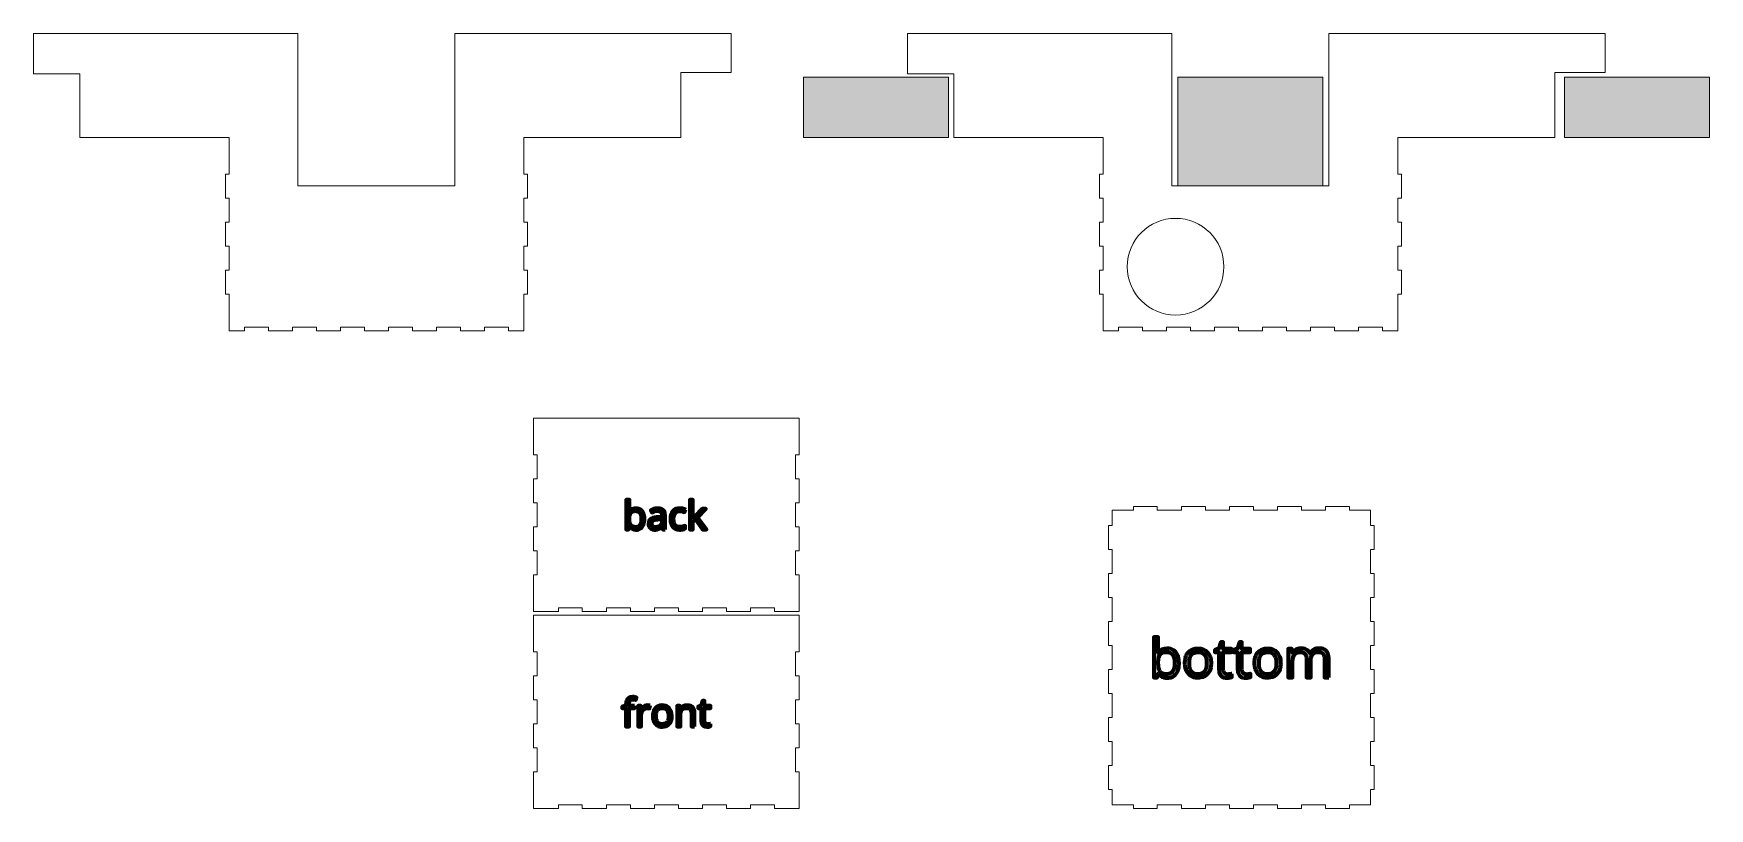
# Model space of a CAD drawing. Header units: millimetres. Extents: x -414 to 974, y 0 to 641.
import ezdxf

# ---------------------------------------------------------------- set-up
doc = ezdxf.new("R2010")
doc.units = ezdxf.units.MM
doc.header["$MEASUREMENT"] = 0
for name, color, linetype, lineweight in [('Layer 1', 7, 'Continuous', 0), ('Layer 2', 7, 'Continuous', 0), ('Layer 3', 7, 'Continuous', 0)]:
    doc.layers.add(name, color=color, linetype=linetype, lineweight=lineweight)

msp = doc.modelspace()

# ---------------------------------------------------------------- hatches: boundary and pattern name
at = {"layer": 'Layer 1', "true_color": 0x777777, "transparency": 33554687}
h = msp.add_hatch(color=8, dxfattribs=at)
edge = h.paths.add_edge_path()
edge.add_spline(control_points=[(106.3, 237.9), (106.3, 237.9), (106.3, 239.4), (106.3, 239.4), (106.3, 239.4), (103.7, 239.3), (103.7, 239.3), (103.2, 239.3), (102.7, 239.3), (102.2, 239.2), (100.9, 239.1), (99.9, 238.8), (99.2, 238.4), (98.5, 237.9), (98, 237.2), (97.9, 236.3), (97.9, 236.1), (97.9, 235.9), (97.9, 235.7), (97.9, 235.4), (97.9, 235.1), (98, 234.9), (98.1, 234.4), (98.3, 234), (98.5, 233.8), (98.6, 233.7), (98.7, 233.6), (98.7, 233.6), (99.2, 233.1), (99.9, 232.9), (100.7, 232.8), (100.8, 232.8), (101, 232.8), (101.1, 232.8), (101.6, 232.8), (102.1, 232.9), (102.7, 233), (103.4, 233.1), (104, 233.4), (104.5, 233.8), (104.7, 233.9), (104.8, 234), (104.9, 234.2), (105.5, 234.7), (105.9, 235.5), (106.1, 236.3), (106.2, 236.8), (106.3, 237.3), (106.3, 237.8), (106.3, 237.9), (106.3, 237.9), (106.3, 237.9)], knot_values=[0, 0, 0, 0, 1, 1, 1, 2, 2, 2, 3, 3, 3, 4, 4, 4, 5, 5, 5, 6, 6, 6, 7, 7, 7, 8, 8, 8, 9, 9, 9, 10, 10, 10, 11, 11, 11, 12, 12, 12, 13, 13, 13, 14, 14, 14, 15, 15, 15, 16, 16, 16, 17, 17, 17, 17], degree=3, periodic=0)
edge = h.paths.add_edge_path()
edge.add_spline(control_points=[(84.4, 246.2), (83.9, 246.2), (83.5, 246.2), (83, 246.1), (82.5, 246), (82, 245.8), (81.6, 245.6), (81.2, 245.4), (80.9, 245.1), (80.6, 244.7), (80.3, 244.3), (80.1, 243.9), (80, 243.5), (79.6, 242.5), (79.4, 241.2), (79.4, 239.6), (79.4, 239), (79.4, 238.4), (79.5, 237.8), (79.6, 236.6), (79.9, 235.7), (80.3, 234.9), (80.4, 234.7), (80.5, 234.6), (80.6, 234.4), (81.4, 233.4), (82.7, 232.9), (84.5, 232.9), (85, 232.9), (85.5, 232.9), (86, 233.1), (86.8, 233.3), (87.6, 233.9), (88, 234.6), (88.4, 235.1), (88.6, 235.6), (88.8, 236.2), (89.1, 237.1), (89.2, 238.3), (89.2, 239.6), (89.2, 240.2), (89.2, 240.8), (89.1, 241.4), (89, 242.6), (88.7, 243.7), (88.2, 244.4), (88.1, 244.5), (88.1, 244.5), (88, 244.6), (87.5, 245.4), (86.6, 245.9), (85.6, 246.1), (85.2, 246.2), (84.8, 246.2), (84.4, 246.2)], knot_values=[0, 0, 0, 0, 1, 1, 1, 2, 2, 2, 3, 3, 3, 4, 4, 4, 5, 5, 5, 6, 6, 6, 7, 7, 7, 8, 8, 8, 9, 9, 9, 10, 10, 10, 11, 11, 11, 12, 12, 12, 13, 13, 13, 14, 14, 14, 15, 15, 15, 16, 16, 16, 17, 17, 17, 18, 18, 18, 18], degree=3, periodic=0)
edge = h.paths.add_edge_path()
edge.add_spline(control_points=[(125.7, 247.5), (125.7, 247.5), (124.9, 245.3), (124.9, 245.3), (124.5, 245.5), (124, 245.6), (123.6, 245.8), (123.4, 245.8), (123.2, 245.9), (123, 245.9), (122.4, 246), (121.9, 246.1), (121.4, 246.1), (121.3, 246.1), (121.3, 246.1), (121.2, 246.1), (120.4, 246.2), (119.6, 246), (118.9, 245.7), (117.2, 245), (116.3, 243.4), (116, 240.9), (116, 240.4), (116, 240), (116, 239.5), (116, 238.9), (116, 238.3), (116.1, 237.7), (116.2, 237), (116.3, 236.5), (116.5, 236), (116.7, 235.5), (116.9, 235), (117.2, 234.6), (117.9, 233.8), (118.8, 233.2), (119.9, 233), (120.3, 233), (120.6, 233), (121, 233), (122, 233), (123, 233.1), (124, 233.4), (124.5, 233.5), (125, 233.7), (125.4, 233.9), (125.4, 233.9), (125.4, 231.6), (125.4, 231.6), (124.8, 231.3), (124.2, 231.1), (123.6, 230.9), (123, 230.8), (122.4, 230.7), (121.8, 230.7), (121.6, 230.7), (121.3, 230.7), (121.1, 230.7), (120.3, 230.7), (119.5, 230.8), (118.7, 231), (117.4, 231.3), (116.2, 232), (115.3, 233), (114, 234.5), (113.3, 236.7), (113.3, 239.5), (113.3, 240.3), (113.3, 241.2), (113.5, 242.1), (113.7, 243), (114, 243.9), (114.4, 244.7), (114.6, 245.2), (115, 245.7), (115.4, 246.1), (116.7, 247.7), (118.7, 248.4), (121.2, 248.4), (122.1, 248.4), (122.9, 248.3), (123.7, 248.2), (124, 248.1), (124.2, 248.1), (124.4, 248), (124.9, 247.9), (125.3, 247.7), (125.6, 247.6), (125.6, 247.6), (125.7, 247.5), (125.7, 247.5)], knot_values=[0, 0, 0, 0, 1, 1, 1, 2, 2, 2, 3, 3, 3, 4, 4, 4, 5, 5, 5, 6, 6, 6, 7, 7, 7, 8, 8, 8, 9, 9, 9, 10, 10, 10, 11, 11, 11, 12, 12, 12, 13, 13, 13, 14, 14, 14, 15, 15, 15, 16, 16, 16, 17, 17, 17, 18, 18, 18, 19, 19, 19, 20, 20, 20, 21, 21, 21, 22, 22, 22, 23, 23, 23, 24, 24, 24, 25, 25, 25, 26, 26, 26, 27, 27, 27, 28, 28, 28, 29, 29, 29, 30, 30, 30, 30], degree=3, periodic=0)
edge = h.paths.add_edge_path()
edge.add_spline(control_points=[(108.9, 231), (108.9, 231), (107, 231), (107, 231), (107, 231), (106.5, 233.4), (106.5, 233.4), (106.5, 233.4), (106.3, 233.4), (106.3, 233.4), (106.1, 233.1), (105.8, 232.8), (105.5, 232.5), (105.1, 232.2), (104.8, 231.9), (104.5, 231.7), (104.3, 231.5), (104, 231.4), (103.8, 231.3), (103.4, 231.1), (103, 231), (102.5, 230.9), (102.1, 230.8), (101.7, 230.7), (101.2, 230.7), (101, 230.7), (100.8, 230.7), (100.6, 230.7), (100.1, 230.7), (99.5, 230.7), (99, 230.8), (98, 231), (97.2, 231.4), (96.6, 232), (96, 232.6), (95.5, 233.4), (95.3, 234.2), (95.2, 234.7), (95.2, 235.2), (95.2, 235.7), (95.1, 237.5), (96.1, 239.2), (97.7, 240), (99.1, 240.7), (101, 241.1), (103.5, 241.2), (103.5, 241.2), (106.4, 241.3), (106.4, 241.3), (106.4, 241.3), (106.4, 242.3), (106.4, 242.3), (106.4, 242.7), (106.3, 243), (106.3, 243.4), (106.2, 243.8), (106.1, 244.1), (106, 244.4), (105.9, 244.7), (105.7, 245), (105.5, 245.3), (105.2, 245.6), (104.8, 245.9), (104.4, 246), (104.1, 246.1), (103.8, 246.2), (103.4, 246.2), (103.2, 246.3), (103, 246.3), (102.7, 246.3), (101.3, 246.3), (99.7, 245.8), (97.9, 245), (97.9, 245), (97.1, 246.9), (97.1, 246.9), (97.8, 247.3), (98.6, 247.7), (99.4, 247.9), (99.5, 247.9), (99.7, 248), (99.9, 248), (100.9, 248.3), (101.9, 248.4), (102.9, 248.4), (103.4, 248.4), (104, 248.4), (104.5, 248.3), (105.8, 248.1), (106.7, 247.7), (107.4, 247), (107.9, 246.6), (108.3, 246), (108.5, 245.4), (108.6, 245), (108.8, 244.5), (108.8, 243.9), (108.9, 243.5), (108.9, 243.1), (108.9, 242.7), (108.9, 242.7), (108.9, 231), (108.9, 231)], knot_values=[0, 0, 0, 0, 1, 1, 1, 2, 2, 2, 3, 3, 3, 4, 4, 4, 5, 5, 5, 6, 6, 6, 7, 7, 7, 8, 8, 8, 9, 9, 9, 10, 10, 10, 11, 11, 11, 12, 12, 12, 13, 13, 13, 14, 14, 14, 15, 15, 15, 16, 16, 16, 17, 17, 17, 18, 18, 18, 19, 19, 19, 20, 20, 20, 21, 21, 21, 22, 22, 22, 23, 23, 23, 24, 24, 24, 25, 25, 25, 26, 26, 26, 27, 27, 27, 28, 28, 28, 29, 29, 29, 30, 30, 30, 31, 31, 31, 32, 32, 32, 33, 33, 33, 34, 34, 34, 34], degree=3, periodic=0)
edge = h.paths.add_edge_path()
edge.add_spline(control_points=[(79.4, 233.2), (79.4, 233.2), (79.2, 233.2), (79.2, 233.2), (79.2, 233.2), (78.7, 231), (78.7, 231), (78.7, 231), (76.8, 231), (76.8, 231), (76.8, 231), (76.8, 255.3), (76.8, 255.3), (76.8, 255.3), (79.4, 255.3), (79.4, 255.3), (79.4, 255.3), (79.4, 249.4), (79.4, 249.4), (79.4, 248.1), (79.4, 246.9), (79.3, 245.8), (79.3, 245.8), (79.4, 245.8), (79.4, 245.8), (80.4, 247.3), (82, 248.2), (83.7, 248.3), (84.1, 248.4), (84.4, 248.4), (84.8, 248.4), (85.6, 248.4), (86.3, 248.3), (87, 248.1), (88.2, 247.8), (89.3, 247.1), (90, 246.1), (90.6, 245.3), (91.1, 244.5), (91.4, 243.5), (91.6, 242.8), (91.7, 242), (91.8, 241.2), (91.9, 240.6), (91.9, 240.1), (91.9, 239.6), (91.9, 238.7), (91.8, 237.9), (91.7, 237), (91.4, 235.4), (90.9, 234.1), (90, 233), (89, 231.7), (87.4, 230.9), (85.7, 230.7), (85.4, 230.7), (85.1, 230.7), (84.8, 230.7), (84.1, 230.7), (83.5, 230.8), (82.8, 230.9), (82.5, 231), (82.1, 231.1), (81.7, 231.3), (80.8, 231.7), (80, 232.3), (79.4, 233.2)], knot_values=[0, 0, 0, 0, 1, 1, 1, 2, 2, 2, 3, 3, 3, 4, 4, 4, 5, 5, 5, 6, 6, 6, 7, 7, 7, 8, 8, 8, 9, 9, 9, 10, 10, 10, 11, 11, 11, 12, 12, 12, 13, 13, 13, 14, 14, 14, 15, 15, 15, 16, 16, 16, 17, 17, 17, 18, 18, 18, 19, 19, 19, 20, 20, 20, 21, 21, 21, 22, 22, 22, 22], degree=3, periodic=0)
edge = h.paths.add_edge_path()
edge.add_spline(control_points=[(131.9, 239.8), (131.9, 239.8), (132, 239.8), (132, 239.8), (132.5, 240.4), (133.2, 241.2), (134.1, 242.3), (134.1, 242.3), (139.6, 248.1), (139.6, 248.1), (139.6, 248.1), (142.7, 248.1), (142.7, 248.1), (142.7, 248.1), (135.7, 240.8), (135.7, 240.8), (135.7, 240.8), (143.2, 231), (143.2, 231), (143.2, 231), (140, 231), (140, 231), (140, 231), (134, 239.1), (134, 239.1), (134, 239.1), (132, 237.4), (132, 237.4), (132, 237.4), (132, 231), (132, 231), (132, 231), (129.5, 231), (129.5, 231), (129.5, 231), (129.5, 255.3), (129.5, 255.3), (129.5, 255.3), (132, 255.3), (132, 255.3), (132, 255.3), (132, 242.4), (132, 242.4), (132, 242.3), (132, 242.1), (132, 241.9), (132, 241.4), (132, 240.7), (131.9, 239.8)], knot_values=[0, 0, 0, 0, 1, 1, 1, 2, 2, 2, 3, 3, 3, 4, 4, 4, 5, 5, 5, 6, 6, 6, 7, 7, 7, 8, 8, 8, 9, 9, 9, 10, 10, 10, 11, 11, 11, 12, 12, 12, 13, 13, 13, 14, 14, 14, 15, 15, 15, 16, 16, 16, 16], degree=3, periodic=0)
h = msp.add_hatch(color=8, dxfattribs=at)
edge = h.paths.add_edge_path()
edge.add_spline(control_points=[(524.1, 129.4), (523.4, 129.5), (522.8, 129.4), (522.1, 129.3), (521.4, 129.1), (520.7, 128.9), (520.2, 128.6), (519.6, 128.3), (519.2, 127.8), (518.8, 127.4), (518.4, 126.8), (518.1, 126.3), (517.9, 125.7), (517.5, 124.6), (517.3, 123.2), (517.2, 121.5), (517.2, 121.1), (517.2, 120.7), (517.2, 120.3), (517.2, 117.5), (517.6, 115.4), (518.4, 113.9), (518.5, 113.7), (518.7, 113.4), (518.8, 113.2), (519.5, 112.3), (520.4, 111.7), (521.5, 111.4), (522.2, 111.2), (523.1, 111.1), (524.1, 111.1), (524.8, 111), (525.5, 111.1), (526.2, 111.3), (527.3, 111.7), (528.4, 112.4), (529, 113.5), (529.8, 114.6), (530.3, 116.1), (530.5, 117.9), (530.6, 118.7), (530.7, 119.5), (530.7, 120.3), (530.7, 121.1), (530.6, 121.9), (530.5, 122.7), (530.3, 124.5), (529.9, 125.9), (529.2, 127), (529.2, 127), (529.1, 127.1), (529, 127.2), (528, 128.7), (526.3, 129.4), (524.1, 129.4)], knot_values=[0, 0, 0, 0, 1, 1, 1, 2, 2, 2, 3, 3, 3, 4, 4, 4, 5, 5, 5, 6, 6, 6, 7, 7, 7, 8, 8, 8, 9, 9, 9, 10, 10, 10, 11, 11, 11, 12, 12, 12, 13, 13, 13, 14, 14, 14, 15, 15, 15, 16, 16, 16, 17, 17, 17, 18, 18, 18, 18], degree=3, periodic=0)
edge = h.paths.add_edge_path()
edge.add_spline(control_points=[(601.4, 115.3), (601.6, 114.7), (602, 114), (602.4, 113.4), (603.3, 112.2), (604.7, 111.4), (606.2, 111.2), (606.7, 111.1), (607.2, 111.1), (607.7, 111.1), (608.5, 111), (609.2, 111.1), (609.9, 111.3), (611.2, 111.7), (612.3, 112.4), (613, 113.4), (613.6, 114.1), (614, 114.9), (614.2, 115.7), (614.6, 117), (614.9, 118.5), (614.9, 120.3), (614.9, 121.1), (614.8, 122), (614.7, 122.8), (614.6, 123.7), (614.4, 124.5), (614.1, 125.2), (613.9, 125.9), (613.5, 126.5), (613, 127.1), (612.1, 128.3), (610.8, 129), (609.4, 129.3), (608.8, 129.4), (608.3, 129.5), (607.7, 129.4), (607, 129.5), (606.3, 129.4), (605.6, 129.2), (604.3, 128.9), (603.2, 128.2), (602.4, 127.1), (601.5, 126), (601, 124.6), (600.7, 122.7), (600.7, 121.9), (600.6, 121.1), (600.6, 120.3), (600.6, 118.3), (600.9, 116.7), (601.4, 115.3)], knot_values=[0, 0, 0, 0, 1, 1, 1, 2, 2, 2, 3, 3, 3, 4, 4, 4, 5, 5, 5, 6, 6, 6, 7, 7, 7, 8, 8, 8, 9, 9, 9, 10, 10, 10, 11, 11, 11, 12, 12, 12, 13, 13, 13, 14, 14, 14, 15, 15, 15, 16, 16, 16, 17, 17, 17, 17], degree=3, periodic=0)
edge = h.paths.add_edge_path()
edge.add_spline(control_points=[(543.7, 115.3), (544, 114.7), (544.3, 114), (544.8, 113.4), (545.7, 112.2), (547.1, 111.4), (548.6, 111.2), (549.1, 111.1), (549.6, 111.1), (550.1, 111.1), (550.8, 111), (551.5, 111.1), (552.3, 111.3), (553.5, 111.7), (554.6, 112.4), (555.4, 113.4), (555.9, 114.1), (556.3, 114.9), (556.6, 115.7), (557, 117), (557.2, 118.5), (557.2, 120.3), (557.2, 121.1), (557.2, 122), (557, 122.8), (556.9, 123.7), (556.7, 124.5), (556.5, 125.2), (556.2, 125.9), (555.8, 126.5), (555.4, 127.1), (554.5, 128.3), (553.2, 129), (551.7, 129.3), (551.2, 129.4), (550.6, 129.5), (550, 129.4), (549.3, 129.5), (548.6, 129.4), (547.9, 129.2), (546.7, 128.9), (545.5, 128.2), (544.7, 127.1), (543.9, 126), (543.3, 124.6), (543.1, 122.7), (543, 121.9), (543, 121.1), (543, 120.3), (543, 118.3), (543.2, 116.7), (543.7, 115.3)], knot_values=[0, 0, 0, 0, 1, 1, 1, 2, 2, 2, 3, 3, 3, 4, 4, 4, 5, 5, 5, 6, 6, 6, 7, 7, 7, 8, 8, 8, 9, 9, 9, 10, 10, 10, 11, 11, 11, 12, 12, 12, 13, 13, 13, 14, 14, 14, 15, 15, 15, 16, 16, 16, 17, 17, 17, 17], degree=3, periodic=0)
edge = h.paths.add_edge_path()
edge.add_spline(control_points=[(618.2, 116.7), (618.4, 117.9), (618.6, 119.1), (618.5, 120.3), (618.5, 121.8), (618.4, 123.2), (618.1, 124.5), (617.6, 126.2), (616.8, 127.8), (615.6, 129.2), (613.7, 131.4), (611.1, 132.5), (607.8, 132.5), (607, 132.5), (606.1, 132.4), (605.3, 132.3), (603.2, 131.9), (601.2, 130.9), (599.8, 129.3), (599.3, 128.7), (598.9, 128.2), (598.6, 127.6), (598, 126.5), (597.5, 125.3), (597.2, 123.9), (597, 122.7), (596.9, 121.5), (596.9, 120.3), (596.9, 119.3), (597, 118.4), (597.1, 117.4), (597.3, 116.2), (597.7, 114.9), (598.2, 113.8), (598.3, 113.6), (598.4, 113.5), (598.5, 113.3), (599.3, 111.8), (600.5, 110.5), (602, 109.6), (602.7, 109.1), (603.5, 108.8), (604.3, 108.5), (605.4, 108.2), (606.5, 108.1), (607.6, 108.1), (608.4, 108.1), (609.3, 108.1), (610.1, 108.3), (612.2, 108.6), (614.2, 109.7), (615.6, 111.3), (616.9, 112.7), (617.8, 114.5), (618.2, 116.7)], knot_values=[0, 0, 0, 0, 1, 1, 1, 2, 2, 2, 3, 3, 3, 4, 4, 4, 5, 5, 5, 6, 6, 6, 7, 7, 7, 8, 8, 8, 9, 9, 9, 10, 10, 10, 11, 11, 11, 12, 12, 12, 13, 13, 13, 14, 14, 14, 15, 15, 15, 16, 16, 16, 17, 17, 17, 18, 18, 18, 18], degree=3, periodic=0)
edge = h.paths.add_edge_path()
edge.add_spline(control_points=[(560.6, 116.7), (560.8, 117.9), (560.9, 119.1), (560.9, 120.3), (560.9, 121.8), (560.7, 123.2), (560.4, 124.5), (560, 126.2), (559.2, 127.8), (558, 129.2), (556.1, 131.4), (553.4, 132.5), (550.1, 132.5), (549.3, 132.5), (548.5, 132.4), (547.7, 132.3), (545.5, 131.9), (543.6, 130.9), (542.1, 129.3), (541.7, 128.7), (541.3, 128.2), (540.9, 127.6), (540.3, 126.5), (539.9, 125.3), (539.6, 123.9), (539.4, 122.7), (539.3, 121.5), (539.3, 120.3), (539.3, 119.3), (539.3, 118.4), (539.5, 117.4), (539.7, 116.2), (540.1, 114.9), (540.6, 113.8), (540.7, 113.6), (540.8, 113.5), (540.9, 113.3), (541.7, 111.8), (542.9, 110.5), (544.4, 109.6), (545.1, 109.1), (545.9, 108.8), (546.7, 108.5), (547.7, 108.2), (548.9, 108.1), (550, 108.1), (550.8, 108.1), (551.6, 108.1), (552.4, 108.3), (554.6, 108.6), (556.5, 109.7), (558, 111.3), (559.3, 112.7), (560.1, 114.5), (560.6, 116.7)], knot_values=[0, 0, 0, 0, 1, 1, 1, 2, 2, 2, 3, 3, 3, 4, 4, 4, 5, 5, 5, 6, 6, 6, 7, 7, 7, 8, 8, 8, 9, 9, 9, 10, 10, 10, 11, 11, 11, 12, 12, 12, 13, 13, 13, 14, 14, 14, 15, 15, 15, 16, 16, 16, 17, 17, 17, 18, 18, 18, 18], degree=3, periodic=0)
edge = h.paths.add_edge_path()
edge.add_spline(control_points=[(593.5, 111.4), (593.5, 111.4), (593.5, 108.7), (593.5, 108.7), (593.4, 108.7), (593.2, 108.6), (593.1, 108.6), (592.8, 108.4), (592.3, 108.3), (591.8, 108.3), (591.1, 108.1), (590.5, 108.1), (589.9, 108.1), (589.9, 108.1), (589.8, 108.1), (589.8, 108.1), (588.9, 108.1), (587.9, 108.2), (587, 108.4), (585, 109.1), (583.8, 110.5), (583.2, 112.6), (583, 113.5), (582.9, 114.4), (582.9, 115.3), (582.9, 115.3), (582.9, 129.3), (582.9, 129.3), (582.9, 129.3), (579.6, 129.3), (579.6, 129.3), (579.6, 129.3), (579.6, 131), (579.6, 131), (579.6, 131), (582.9, 132.5), (582.9, 132.5), (582.9, 132.5), (584.5, 137.5), (584.5, 137.5), (584.5, 137.5), (586.5, 137.5), (586.5, 137.5), (586.5, 137.5), (586.5, 132), (586.5, 132), (586.5, 132), (593.3, 132), (593.3, 132), (593.3, 132), (593.3, 129.3), (593.3, 129.3), (593.3, 129.3), (586.5, 129.3), (586.5, 129.3), (586.5, 129.3), (586.5, 115.4), (586.5, 115.4), (586.5, 115), (586.5, 114.6), (586.6, 114.2), (586.8, 113.3), (587.1, 112.7), (587.5, 112.2), (588.1, 111.6), (588.8, 111.2), (589.6, 111.1), (589.8, 111), (590.1, 111), (590.3, 111), (590.9, 111), (591.4, 111.1), (592, 111.1), (592, 111.1), (592.1, 111.1), (592.1, 111.2), (592.3, 111.2), (592.5, 111.2), (592.6, 111.2), (593, 111.3), (593.2, 111.4), (593.5, 111.4), (593.5, 111.4), (593.5, 111.4), (593.5, 111.4)], knot_values=[0, 0, 0, 0, 1, 1, 1, 2, 2, 2, 3, 3, 3, 4, 4, 4, 5, 5, 5, 6, 6, 6, 7, 7, 7, 8, 8, 8, 9, 9, 9, 10, 10, 10, 11, 11, 11, 12, 12, 12, 13, 13, 13, 14, 14, 14, 15, 15, 15, 16, 16, 16, 17, 17, 17, 18, 18, 18, 19, 19, 19, 20, 20, 20, 21, 21, 21, 22, 22, 22, 23, 23, 23, 24, 24, 24, 25, 25, 25, 26, 26, 26, 27, 27, 27, 28, 28, 28, 28], degree=3, periodic=0)
edge = h.paths.add_edge_path()
edge.add_spline(control_points=[(578, 111.4), (578, 111.4), (578, 108.7), (578, 108.7), (577.9, 108.7), (577.7, 108.6), (577.6, 108.6), (577.2, 108.4), (576.8, 108.3), (576.3, 108.3), (575.6, 108.1), (574.9, 108.1), (574.4, 108.1), (574.3, 108.1), (574.3, 108.1), (574.2, 108.1), (573.3, 108.1), (572.4, 108.2), (571.5, 108.4), (569.5, 109.1), (568.2, 110.5), (567.7, 112.6), (567.5, 113.5), (567.4, 114.4), (567.4, 115.3), (567.4, 115.3), (567.4, 129.3), (567.4, 129.3), (567.4, 129.3), (564, 129.3), (564, 129.3), (564, 129.3), (564, 131), (564, 131), (564, 131), (567.4, 132.5), (567.4, 132.5), (567.4, 132.5), (568.9, 137.5), (568.9, 137.5), (568.9, 137.5), (571, 137.5), (571, 137.5), (571, 137.5), (571, 132), (571, 132), (571, 132), (577.8, 132), (577.8, 132), (577.8, 132), (577.8, 129.3), (577.8, 129.3), (577.8, 129.3), (571, 129.3), (571, 129.3), (571, 129.3), (571, 115.4), (571, 115.4), (571, 115), (571, 114.6), (571.1, 114.2), (571.2, 113.3), (571.5, 112.7), (572, 112.2), (572.5, 111.6), (573.2, 111.2), (574, 111.1), (574.3, 111), (574.5, 111), (574.8, 111), (575.3, 111), (575.9, 111.1), (576.5, 111.1), (576.5, 111.1), (576.6, 111.1), (576.6, 111.2), (576.8, 111.2), (576.9, 111.2), (577.1, 111.2), (577.4, 111.3), (577.7, 111.4), (577.9, 111.4), (578, 111.4), (578, 111.4), (578, 111.4)], knot_values=[0, 0, 0, 0, 1, 1, 1, 2, 2, 2, 3, 3, 3, 4, 4, 4, 5, 5, 5, 6, 6, 6, 7, 7, 7, 8, 8, 8, 9, 9, 9, 10, 10, 10, 11, 11, 11, 12, 12, 12, 13, 13, 13, 14, 14, 14, 15, 15, 15, 16, 16, 16, 17, 17, 17, 18, 18, 18, 19, 19, 19, 20, 20, 20, 21, 21, 21, 22, 22, 22, 23, 23, 23, 24, 24, 24, 25, 25, 25, 26, 26, 26, 27, 27, 27, 28, 28, 28, 28], degree=3, periodic=0)
edge = h.paths.add_edge_path()
edge.add_spline(control_points=[(517.2, 111.5), (517.2, 111.5), (516.9, 111.5), (516.9, 111.5), (516.9, 111.5), (516.2, 108.5), (516.2, 108.5), (516.2, 108.5), (513.6, 108.5), (513.6, 108.5), (513.6, 108.5), (513.6, 141.9), (513.6, 141.9), (513.6, 141.9), (517.2, 141.9), (517.2, 141.9), (517.2, 141.9), (517.2, 133.8), (517.2, 133.8), (517.2, 133), (517.2, 132.1), (517.1, 131.3), (517.1, 130.5), (517.1, 129.7), (517, 128.9), (517, 128.9), (517.2, 128.9), (517.2, 128.9), (518.8, 131.3), (521.3, 132.4), (524.6, 132.4), (525.6, 132.4), (526.6, 132.3), (527.6, 132), (529.3, 131.6), (530.7, 130.6), (531.8, 129.3), (532.6, 128.2), (533.2, 127), (533.6, 125.7), (534.1, 124.2), (534.4, 122.3), (534.4, 120.3), (534.4, 119.1), (534.3, 117.9), (534.1, 116.8), (533.9, 115.5), (533.5, 114.4), (533.1, 113.4), (532.7, 112.6), (532.3, 111.9), (531.8, 111.3), (530.3, 109.4), (528.1, 108.3), (525.8, 108.1), (525.4, 108.1), (525, 108.1), (524.6, 108.1), (523.7, 108.1), (522.7, 108.2), (521.9, 108.4), (521.4, 108.5), (520.9, 108.7), (520.4, 108.9), (519.1, 109.5), (518, 110.4), (517.2, 111.5)], knot_values=[0, 0, 0, 0, 1, 1, 1, 2, 2, 2, 3, 3, 3, 4, 4, 4, 5, 5, 5, 6, 6, 6, 7, 7, 7, 8, 8, 8, 9, 9, 9, 10, 10, 10, 11, 11, 11, 12, 12, 12, 13, 13, 13, 14, 14, 14, 15, 15, 15, 16, 16, 16, 17, 17, 17, 18, 18, 18, 19, 19, 19, 20, 20, 20, 21, 21, 21, 22, 22, 22, 22], degree=3, periodic=0)
edge = h.paths.add_edge_path()
edge.add_spline(control_points=[(658.4, 108.5), (658.4, 108.5), (654.8, 108.5), (654.8, 108.5), (654.8, 108.5), (654.8, 123.8), (654.8, 123.8), (654.8, 124.3), (654.8, 124.9), (654.7, 125.4), (654.6, 125.9), (654.5, 126.4), (654.3, 126.8), (654.2, 127.2), (653.9, 127.7), (653.6, 128), (652.9, 128.9), (651.9, 129.3), (650.5, 129.4), (650.3, 129.4), (650.1, 129.4), (649.9, 129.4), (649.2, 129.5), (648.6, 129.4), (648, 129.3), (647.3, 129.1), (646.6, 128.9), (646.1, 128.5), (645.6, 128.2), (645.3, 127.9), (645, 127.5), (644.5, 127), (644.2, 126.4), (644, 125.7), (643.6, 124.6), (643.4, 123.3), (643.4, 121.6), (643.4, 121.6), (643.4, 108.5), (643.4, 108.5), (643.4, 108.5), (639.8, 108.5), (639.8, 108.5), (639.8, 108.5), (639.8, 123.8), (639.8, 123.8), (639.8, 124.3), (639.8, 124.9), (639.7, 125.4), (639.6, 125.9), (639.5, 126.4), (639.3, 126.8), (639.2, 127.2), (638.9, 127.7), (638.6, 128), (638.1, 128.6), (637.5, 129), (636.9, 129.2), (636.5, 129.3), (636, 129.4), (635.5, 129.4), (635.3, 129.4), (635.1, 129.4), (634.8, 129.4), (632.6, 129.4), (631, 128.8), (629.9, 127.4), (629, 126.2), (628.5, 124.3), (628.4, 121.7), (628.4, 121.4), (628.4, 121.1), (628.4, 120.9), (628.4, 120.9), (628.4, 108.5), (628.4, 108.5), (628.4, 108.5), (624.8, 108.5), (624.8, 108.5), (624.8, 108.5), (624.8, 132), (624.8, 132), (624.8, 132), (627.7, 132), (627.7, 132), (627.7, 132), (628.3, 128.8), (628.3, 128.8), (628.3, 128.8), (628.5, 128.8), (628.5, 128.8), (629.1, 130), (630.1, 130.9), (631.3, 131.5), (632.3, 132.1), (633.5, 132.4), (634.6, 132.4), (634.9, 132.5), (635.2, 132.5), (635.4, 132.5), (637.7, 132.5), (639.5, 132), (640.8, 130.9), (641.6, 130.3), (642.2, 129.4), (642.6, 128.5), (642.6, 128.5), (642.8, 128.5), (642.8, 128.5), (643.5, 129.6), (644.4, 130.6), (645.6, 131.3), (645.7, 131.3), (645.8, 131.4), (645.9, 131.4), (646.9, 131.9), (648, 132.3), (649.2, 132.4), (649.6, 132.5), (650, 132.5), (650.4, 132.5), (651.2, 132.5), (651.9, 132.4), (652.7, 132.3), (654.2, 132), (655.5, 131.4), (656.4, 130.4), (657.4, 129.4), (658, 128), (658.2, 126.1), (658.3, 125.4), (658.4, 124.6), (658.4, 123.9), (658.4, 123.9), (658.4, 108.5), (658.4, 108.5)], knot_values=[0, 0, 0, 0, 1, 1, 1, 2, 2, 2, 3, 3, 3, 4, 4, 4, 5, 5, 5, 6, 6, 6, 7, 7, 7, 8, 8, 8, 9, 9, 9, 10, 10, 10, 11, 11, 11, 12, 12, 12, 13, 13, 13, 14, 14, 14, 15, 15, 15, 16, 16, 16, 17, 17, 17, 18, 18, 18, 19, 19, 19, 20, 20, 20, 21, 21, 21, 22, 22, 22, 23, 23, 23, 24, 24, 24, 25, 25, 25, 26, 26, 26, 27, 27, 27, 28, 28, 28, 29, 29, 29, 30, 30, 30, 31, 31, 31, 32, 32, 32, 33, 33, 33, 34, 34, 34, 35, 35, 35, 36, 36, 36, 37, 37, 37, 38, 38, 38, 39, 39, 39, 40, 40, 40, 41, 41, 41, 42, 42, 42, 43, 43, 43, 44, 44, 44, 45, 45, 45, 45], degree=3, periodic=0)
h = msp.add_hatch(color=8, dxfattribs=at)
edge = h.paths.add_edge_path()
edge.add_spline(control_points=[(101.4, 76.5), (101.4, 75.9), (101.5, 75.2), (101.5, 74.6), (101.6, 74), (101.8, 73.4), (102, 72.9), (102.2, 72.4), (102.4, 71.9), (102.7, 71.5), (103.4, 70.6), (104.4, 70), (105.5, 69.9), (105.9, 69.8), (106.2, 69.8), (106.6, 69.8), (107.1, 69.8), (107.7, 69.8), (108.2, 70), (109.1, 70.2), (109.9, 70.7), (110.5, 71.5), (111.3, 72.6), (111.8, 74.3), (111.8, 76.5), (111.8, 77.1), (111.7, 77.7), (111.7, 78.3), (111.5, 79.6), (111.1, 80.7), (110.5, 81.5), (109.8, 82.3), (108.9, 82.9), (107.8, 83), (107.4, 83.1), (107, 83.2), (106.6, 83.1), (106, 83.2), (105.5, 83.1), (105, 83), (104.1, 82.7), (103.3, 82.2), (102.7, 81.5), (102.3, 81), (102.1, 80.4), (101.9, 79.9), (101.6, 78.9), (101.4, 77.8), (101.4, 76.5)], knot_values=[0, 0, 0, 0, 1, 1, 1, 2, 2, 2, 3, 3, 3, 4, 4, 4, 5, 5, 5, 6, 6, 6, 7, 7, 7, 8, 8, 8, 9, 9, 9, 10, 10, 10, 11, 11, 11, 12, 12, 12, 13, 13, 13, 14, 14, 14, 15, 15, 15, 16, 16, 16, 16], degree=3, periodic=0)
edge = h.paths.add_edge_path()
edge.add_spline(control_points=[(114.5, 76.5), (114.5, 73.7), (113.8, 71.5), (112.4, 70), (110.9, 68.4), (109, 67.6), (106.5, 67.6), (105, 67.6), (103.6, 68), (102.4, 68.7), (101.3, 69.4), (100.3, 70.4), (99.7, 71.8), (99.3, 72.6), (99, 73.5), (98.9, 74.4), (98.8, 75.1), (98.7, 75.8), (98.7, 76.5), (98.7, 77.4), (98.8, 78.2), (99, 79.1), (99.3, 80.7), (99.9, 82), (100.8, 83), (102.2, 84.6), (104.2, 85.4), (106.6, 85.4), (107.5, 85.4), (108.4, 85.2), (109.2, 85), (110.4, 84.6), (111.5, 83.9), (112.3, 83), (113.7, 81.4), (114.4, 79.4), (114.5, 76.9), (114.5, 76.8), (114.5, 76.6), (114.5, 76.5)], knot_values=[0, 0, 0, 0, 1, 1, 1, 2, 2, 2, 3, 3, 3, 4, 4, 4, 5, 5, 5, 6, 6, 6, 7, 7, 7, 8, 8, 8, 9, 9, 9, 10, 10, 10, 11, 11, 11, 12, 12, 12, 13, 13, 13, 13], degree=3, periodic=0)
edge = h.paths.add_edge_path()
edge.add_spline(control_points=[(96.5, 85.2), (96.5, 85.2), (96.1, 82.8), (96.1, 82.8), (95.5, 82.9), (95, 83), (94.5, 83), (94.4, 83), (94.3, 83), (94.2, 83), (93, 83), (91.8, 82.5), (90.9, 81.6), (90.8, 81.5), (90.8, 81.4), (90.7, 81.3), (89.9, 80.4), (89.4, 79.2), (89.3, 78), (89.2, 77.7), (89.2, 77.4), (89.2, 77.1), (89.2, 77.1), (89.2, 67.9), (89.2, 67.9), (89.2, 67.9), (86.6, 67.9), (86.6, 67.9), (86.6, 67.9), (86.6, 85), (86.6, 85), (86.6, 85), (88.8, 85), (88.8, 85), (88.8, 85), (89.1, 81.9), (89.1, 81.9), (89.1, 81.9), (89.2, 81.9), (89.2, 81.9), (89.5, 82.4), (89.8, 82.8), (90.2, 83.3), (90.5, 83.7), (91, 84.1), (91.5, 84.4), (92.3, 85), (93.4, 85.4), (94.4, 85.4), (95.2, 85.4), (95.9, 85.3), (96.5, 85.2)], knot_values=[0, 0, 0, 0, 1, 1, 1, 2, 2, 2, 3, 3, 3, 4, 4, 4, 5, 5, 5, 6, 6, 6, 7, 7, 7, 8, 8, 8, 9, 9, 9, 10, 10, 10, 11, 11, 11, 12, 12, 12, 13, 13, 13, 14, 14, 14, 15, 15, 15, 16, 16, 16, 17, 17, 17, 17], degree=3, periodic=0)
edge = h.paths.add_edge_path()
edge.add_spline(control_points=[(146.5, 70.1), (146.5, 70.1), (146.5, 68.1), (146.5, 68.1), (146.4, 68), (146.3, 68), (146.2, 68), (146, 67.9), (145.7, 67.8), (145.4, 67.8), (145.4, 67.8), (145.3, 67.7), (145.3, 67.7), (145, 67.7), (144.8, 67.7), (144.5, 67.6), (144.3, 67.6), (144, 67.6), (143.8, 67.6), (141.2, 67.6), (139.6, 68.7), (139, 70.9), (138.9, 71.6), (138.8, 72.2), (138.8, 72.8), (138.8, 72.8), (138.8, 83), (138.8, 83), (138.8, 83), (136.4, 83), (136.4, 83), (136.4, 83), (136.4, 84.3), (136.4, 84.3), (136.4, 84.3), (138.8, 85.4), (138.8, 85.4), (138.8, 85.4), (139.9, 89), (139.9, 89), (139.9, 89), (141.4, 89), (141.4, 89), (141.4, 89), (141.4, 85), (141.4, 85), (141.4, 85), (146.4, 85), (146.4, 85), (146.4, 85), (146.4, 83), (146.4, 83), (146.4, 83), (141.4, 83), (141.4, 83), (141.4, 83), (141.4, 72.9), (141.4, 72.9), (141.4, 72.2), (141.6, 71.6), (141.8, 71.1), (141.9, 70.9), (142, 70.7), (142.2, 70.6), (142.5, 70.1), (143.1, 69.9), (143.6, 69.8), (143.8, 69.8), (144, 69.7), (144.2, 69.7), (144.6, 69.7), (145, 69.8), (145.4, 69.8), (145.5, 69.8), (145.5, 69.8), (145.5, 69.8), (145.6, 69.9), (145.8, 69.9), (145.9, 69.9), (146.1, 70), (146.4, 70), (146.5, 70.1)], knot_values=[0, 0, 0, 0, 1, 1, 1, 2, 2, 2, 3, 3, 3, 4, 4, 4, 5, 5, 5, 6, 6, 6, 7, 7, 7, 8, 8, 8, 9, 9, 9, 10, 10, 10, 11, 11, 11, 12, 12, 12, 13, 13, 13, 14, 14, 14, 15, 15, 15, 16, 16, 16, 17, 17, 17, 18, 18, 18, 19, 19, 19, 20, 20, 20, 21, 21, 21, 22, 22, 22, 23, 23, 23, 24, 24, 24, 25, 25, 25, 26, 26, 26, 27, 27, 27, 27], degree=3, periodic=0)
edge = h.paths.add_edge_path()
edge.add_spline(control_points=[(83.5, 85), (83.5, 85), (83.5, 83), (83.5, 83), (83.5, 83), (79.1, 83), (79.1, 83), (79.1, 83), (79.1, 67.9), (79.1, 67.9), (79.1, 67.9), (76.5, 67.9), (76.5, 67.9), (76.5, 67.9), (76.5, 83), (76.5, 83), (76.5, 83), (73.5, 83), (73.5, 83), (73.5, 83), (73.5, 84.2), (73.5, 84.2), (73.5, 84.2), (76.5, 85.1), (76.5, 85.1), (76.5, 85.1), (76.5, 86.1), (76.5, 86.1), (76.5, 86.9), (76.6, 87.7), (76.8, 88.5), (77.4, 91.1), (79.2, 92.4), (82.1, 92.4), (82.5, 92.4), (82.8, 92.4), (83.2, 92.3), (83.6, 92.3), (84, 92.2), (84.5, 92.1), (84.7, 92), (85, 91.9), (85.2, 91.9), (85.2, 91.9), (84.6, 89.8), (84.6, 89.8), (84.2, 89.9), (83.9, 90), (83.6, 90.1), (83.3, 90.1), (83, 90.2), (82.7, 90.2), (82.4, 90.2), (82.2, 90.3), (82, 90.3), (81.7, 90.3), (81.4, 90.2), (81.2, 90.2), (80.6, 90), (80.2, 89.7), (79.8, 89.3), (79.7, 89), (79.5, 88.8), (79.4, 88.5), (79.3, 88), (79.2, 87.3), (79.1, 86.5), (79.1, 86.4), (79.1, 86.3), (79.1, 86.1), (79.1, 86.1), (79.1, 85), (79.1, 85), (79.1, 85), (83.5, 85), (83.5, 85)], knot_values=[0, 0, 0, 0, 1, 1, 1, 2, 2, 2, 3, 3, 3, 4, 4, 4, 5, 5, 5, 6, 6, 6, 7, 7, 7, 8, 8, 8, 9, 9, 9, 10, 10, 10, 11, 11, 11, 12, 12, 12, 13, 13, 13, 14, 14, 14, 15, 15, 15, 16, 16, 16, 17, 17, 17, 18, 18, 18, 19, 19, 19, 20, 20, 20, 21, 21, 21, 22, 22, 22, 23, 23, 23, 24, 24, 24, 25, 25, 25, 25], degree=3, periodic=0)
edge = h.paths.add_edge_path()
edge.add_spline(control_points=[(133.3, 67.9), (133.3, 67.9), (130.7, 67.9), (130.7, 67.9), (130.7, 67.9), (130.7, 79), (130.7, 79), (130.7, 79.9), (130.6, 80.6), (130.3, 81.2), (130.2, 81.6), (130, 81.9), (129.8, 82.1), (129.4, 82.5), (129, 82.7), (128.6, 82.9), (128.3, 83), (127.9, 83.1), (127.5, 83.1), (127.3, 83.1), (127, 83.1), (126.8, 83.1), (126.3, 83.2), (125.8, 83.1), (125.3, 83), (124.8, 82.9), (124.3, 82.7), (123.9, 82.5), (123.5, 82.3), (123.1, 82), (122.9, 81.7), (122.5, 81.3), (122.3, 80.9), (122.1, 80.4), (121.8, 79.5), (121.6, 78.3), (121.6, 76.9), (121.6, 76.9), (121.6, 67.9), (121.6, 67.9), (121.6, 67.9), (119, 67.9), (119, 67.9), (119, 67.9), (119, 85), (119, 85), (119, 85), (121.1, 85), (121.1, 85), (121.1, 85), (121.5, 82.7), (121.5, 82.7), (121.5, 82.7), (121.7, 82.7), (121.7, 82.7), (122.2, 83.5), (122.9, 84.1), (123.7, 84.6), (123.8, 84.6), (123.8, 84.6), (123.9, 84.7), (124.7, 85), (125.5, 85.3), (126.4, 85.3), (126.6, 85.3), (126.9, 85.4), (127.1, 85.4), (127.7, 85.4), (128.3, 85.3), (128.8, 85.2), (129.5, 85.1), (130, 84.9), (130.5, 84.7), (131, 84.5), (131.4, 84.2), (131.8, 83.9), (132.8, 82.9), (133.3, 81.3), (133.3, 79.1), (133.3, 79.1), (133.3, 67.9), (133.3, 67.9)], knot_values=[0, 0, 0, 0, 1, 1, 1, 2, 2, 2, 3, 3, 3, 4, 4, 4, 5, 5, 5, 6, 6, 6, 7, 7, 7, 8, 8, 8, 9, 9, 9, 10, 10, 10, 11, 11, 11, 12, 12, 12, 13, 13, 13, 14, 14, 14, 15, 15, 15, 16, 16, 16, 17, 17, 17, 18, 18, 18, 19, 19, 19, 20, 20, 20, 21, 21, 21, 22, 22, 22, 23, 23, 23, 24, 24, 24, 25, 25, 25, 26, 26, 26, 27, 27, 27, 27], degree=3, periodic=0)
at = {"layer": 'Layer 2', "true_color": 0x000000, "transparency": 33554687}
h = msp.add_hatch(color=18, dxfattribs=at)
h.dxf.hatch_style = 2
h.paths.add_polyline_path([(343.5, 555.2), (223.5, 555.2), (223.5, 605.2), (343.5, 605.2)])
h = msp.add_hatch(color=18, dxfattribs=at)
h.dxf.hatch_style = 2
h.paths.add_polyline_path([(653.5, 515.2), (533.5, 515.2), (533.5, 605.2), (653.5, 605.2)])
h = msp.add_hatch(color=18, dxfattribs=at)
h.dxf.hatch_style = 2
h.paths.add_polyline_path([(973.5, 555.2), (853.5, 555.2), (853.5, 605.2), (973.5, 605.2)])

# ---------------------------------------------------------------- linework, layer by layer
at = {"layer": 'Layer 1', "color": 1, "lineweight": 9, "true_color": 0xff0000}
for points, knots in [([(0, 323), (0, 323), (0, 292.7), (0, 292.7), (0, 292.7), (3, 292.7), (3, 292.7), (3, 292.7), (3, 272.8), (3, 272.8), (3, 272.8), (0, 272.8), (0, 272.8), (0, 272.8), (0, 252.9), (0, 252.9), (0, 252.9), (3, 252.9), (3, 252.9), (3, 252.9), (3, 233.1), (3, 233.1), (3, 233.1), (0, 233.1), (0, 233.1), (0, 233.1), (0, 213.2), (0, 213.2), (0, 213.2), (3, 213.2), (3, 213.2), (3, 213.2), (3, 193.3), (3, 193.3), (3, 193.3), (0, 193.3), (0, 193.3), (0, 193.3), (0, 173.4), (0, 173.4), (0, 173.4), (0, 163), (0, 163), (0, 163), (20.6, 163), (20.6, 163), (20.6, 163), (20.6, 166), (20.6, 166), (20.6, 166), (40.4, 166), (40.4, 166), (40.4, 166), (40.4, 163), (40.4, 163), (40.4, 163), (60.3, 163), (60.3, 163), (60.3, 163), (60.3, 166), (60.3, 166), (60.3, 166), (80.2, 166), (80.2, 166), (80.2, 166), (80.2, 163), (80.2, 163), (80.2, 163), (100.1, 163), (100.1, 163), (100.1, 163), (100.1, 166), (100.1, 166), (100.1, 166), (119.9, 166), (119.9, 166), (119.9, 166), (119.9, 163), (119.9, 163), (119.9, 163), (139.8, 163), (139.8, 163), (139.8, 163), (139.8, 166), (139.8, 166), (139.8, 166), (159.7, 166), (159.7, 166), (159.7, 166), (159.7, 163), (159.7, 163), (159.7, 163), (179.6, 163), (179.6, 163), (179.6, 163), (179.6, 166), (179.6, 166), (179.6, 166), (199.4, 166), (199.4, 166), (199.4, 166), (199.4, 163), (199.4, 163), (199.4, 163), (220, 163), (220, 163), (220, 163), (220, 193.3), (220, 193.3), (220, 193.3), (217, 193.3), (217, 193.3), (217, 193.3), (217, 213.2), (217, 213.2), (217, 213.2), (220, 213.2), (220, 213.2), (220, 213.2), (220, 233.1), (220, 233.1), (220, 233.1), (217, 233.1), (217, 233.1), (217, 233.1), (217, 252.9), (217, 252.9), (217, 252.9), (220, 252.9), (220, 252.9), (220, 252.9), (220, 272.8), (220, 272.8), (220, 272.8), (217, 272.8), (217, 272.8), (217, 272.8), (217, 292.7), (217, 292.7), (217, 292.7), (220, 292.7), (220, 292.7), (220, 292.7), (220, 312.6), (220, 312.6), (220, 312.6), (220, 323), (220, 323), (220, 323), (0, 323), (0, 323)], [0, 0, 0, 0, 1, 1, 1, 2, 2, 2, 3, 3, 3, 4, 4, 4, 5, 5, 5, 6, 6, 6, 7, 7, 7, 8, 8, 8, 9, 9, 9, 10, 10, 10, 11, 11, 11, 12, 12, 12, 13, 13, 13, 14, 14, 14, 15, 15, 15, 16, 16, 16, 17, 17, 17, 18, 18, 18, 19, 19, 19, 20, 20, 20, 21, 21, 21, 22, 22, 22, 23, 23, 23, 24, 24, 24, 25, 25, 25, 26, 26, 26, 27, 27, 27, 28, 28, 28, 29, 29, 29, 30, 30, 30, 31, 31, 31, 32, 32, 32, 33, 33, 33, 34, 34, 34, 35, 35, 35, 36, 36, 36, 37, 37, 37, 38, 38, 38, 39, 39, 39, 40, 40, 40, 41, 41, 41, 42, 42, 42, 43, 43, 43, 44, 44, 44, 45, 45, 45, 46, 46, 46, 47, 47, 47, 48, 48, 48, 49, 49, 49, 50, 50, 50, 50]), ([(479, 247), (479, 247), (479, 234.3), (479, 234.3), (479, 234.3), (476, 234.3), (476, 234.3), (476, 234.3), (476, 214.4), (476, 214.4), (476, 214.4), (479, 214.4), (479, 214.4), (479, 214.4), (479, 194.6), (479, 194.6), (479, 194.6), (476, 194.6), (476, 194.6), (476, 194.6), (476, 174.7), (476, 174.7), (476, 174.7), (479, 174.7), (479, 174.7), (479, 174.7), (479, 154.8), (479, 154.8), (479, 154.8), (476, 154.8), (476, 154.8), (476, 154.8), (476, 134.9), (476, 134.9), (476, 134.9), (479, 134.9), (479, 134.9), (479, 134.9), (479, 115.1), (479, 115.1), (479, 115.1), (476, 115.1), (476, 115.1), (476, 115.1), (476, 95.2), (476, 95.2), (476, 95.2), (479, 95.2), (479, 95.2), (479, 95.2), (479, 75.3), (479, 75.3), (479, 75.3), (476, 75.3), (476, 75.3), (476, 75.3), (476, 55.4), (476, 55.4), (476, 55.4), (479, 55.4), (479, 55.4), (479, 55.4), (479, 35.6), (479, 35.6), (479, 35.6), (476, 35.6), (476, 35.6), (476, 35.6), (476, 15.7), (476, 15.7), (476, 15.7), (479, 15.7), (479, 15.7), (479, 15.7), (479, 3), (479, 3), (479, 3), (496.6, 3), (496.6, 3), (496.6, 3), (496.6, 0), (496.6, 0), (496.6, 0), (516.4, 0), (516.4, 0), (516.4, 0), (516.4, 3), (516.4, 3), (516.4, 3), (536.3, 3), (536.3, 3), (536.3, 3), (536.3, 0), (536.3, 0), (536.3, 0), (556.2, 0), (556.2, 0), (556.2, 0), (556.2, 3), (556.2, 3), (556.2, 3), (576.1, 3), (576.1, 3), (576.1, 3), (576.1, 0), (576.1, 0), (576.1, 0), (595.9, 0), (595.9, 0), (595.9, 0), (595.9, 3), (595.9, 3), (595.9, 3), (615.8, 3), (615.8, 3), (615.8, 3), (615.8, 0), (615.8, 0), (615.8, 0), (635.7, 0), (635.7, 0), (635.7, 0), (635.7, 3), (635.7, 3), (635.7, 3), (655.6, 3), (655.6, 3), (655.6, 3), (655.6, 0), (655.6, 0), (655.6, 0), (675.4, 0), (675.4, 0), (675.4, 0), (675.4, 3), (675.4, 3), (675.4, 3), (693, 3), (693, 3), (693, 3), (693, 15.7), (693, 15.7), (693, 15.7), (696, 15.7), (696, 15.7), (696, 15.7), (696, 35.6), (696, 35.6), (696, 35.6), (693, 35.6), (693, 35.6), (693, 35.6), (693, 55.4), (693, 55.4), (693, 55.4), (696, 55.4), (696, 55.4), (696, 55.4), (696, 75.3), (696, 75.3), (696, 75.3), (693, 75.3), (693, 75.3), (693, 75.3), (693, 95.2), (693, 95.2), (693, 95.2), (696, 95.2), (696, 95.2), (696, 95.2), (696, 115.1), (696, 115.1), (696, 115.1), (693, 115.1), (693, 115.1), (693, 115.1), (693, 134.9), (693, 134.9), (693, 134.9), (696, 134.9), (696, 134.9), (696, 134.9), (696, 154.8), (696, 154.8), (696, 154.8), (693, 154.8), (693, 154.8), (693, 154.8), (693, 174.7), (693, 174.7), (693, 174.7), (696, 174.7), (696, 174.7), (696, 174.7), (696, 194.6), (696, 194.6), (696, 194.6), (693, 194.6), (693, 194.6), (693, 194.6), (693, 214.4), (693, 214.4), (693, 214.4), (696, 214.4), (696, 214.4), (696, 214.4), (696, 234.3), (696, 234.3), (696, 234.3), (693, 234.3), (693, 234.3), (693, 234.3), (693, 247), (693, 247), (693, 247), (675.4, 247), (675.4, 247), (675.4, 247), (675.4, 250), (675.4, 250), (675.4, 250), (655.6, 250), (655.6, 250), (655.6, 250), (655.6, 247), (655.6, 247), (655.6, 247), (635.7, 247), (635.7, 247), (635.7, 247), (635.7, 250), (635.7, 250), (635.7, 250), (615.8, 250), (615.8, 250), (615.8, 250), (615.8, 247), (615.8, 247), (615.8, 247), (595.9, 247), (595.9, 247), (595.9, 247), (595.9, 250), (595.9, 250), (595.9, 250), (576.1, 250), (576.1, 250), (576.1, 250), (576.1, 247), (576.1, 247), (576.1, 247), (556.2, 247), (556.2, 247), (556.2, 247), (556.2, 250), (556.2, 250), (556.2, 250), (536.3, 250), (536.3, 250), (536.3, 250), (536.3, 247), (536.3, 247), (536.3, 247), (516.4, 247), (516.4, 247), (516.4, 247), (516.4, 250), (516.4, 250), (516.4, 250), (496.6, 250), (496.6, 250), (496.6, 250), (496.6, 247), (496.6, 247), (496.6, 247), (479, 247), (479, 247)], [0, 0, 0, 0, 1, 1, 1, 2, 2, 2, 3, 3, 3, 4, 4, 4, 5, 5, 5, 6, 6, 6, 7, 7, 7, 8, 8, 8, 9, 9, 9, 10, 10, 10, 11, 11, 11, 12, 12, 12, 13, 13, 13, 14, 14, 14, 15, 15, 15, 16, 16, 16, 17, 17, 17, 18, 18, 18, 19, 19, 19, 20, 20, 20, 21, 21, 21, 22, 22, 22, 23, 23, 23, 24, 24, 24, 25, 25, 25, 26, 26, 26, 27, 27, 27, 28, 28, 28, 29, 29, 29, 30, 30, 30, 31, 31, 31, 32, 32, 32, 33, 33, 33, 34, 34, 34, 35, 35, 35, 36, 36, 36, 37, 37, 37, 38, 38, 38, 39, 39, 39, 40, 40, 40, 41, 41, 41, 42, 42, 42, 43, 43, 43, 44, 44, 44, 45, 45, 45, 46, 46, 46, 47, 47, 47, 48, 48, 48, 49, 49, 49, 50, 50, 50, 51, 51, 51, 52, 52, 52, 53, 53, 53, 54, 54, 54, 55, 55, 55, 56, 56, 56, 57, 57, 57, 58, 58, 58, 59, 59, 59, 60, 60, 60, 61, 61, 61, 62, 62, 62, 63, 63, 63, 64, 64, 64, 65, 65, 65, 66, 66, 66, 67, 67, 67, 68, 68, 68, 69, 69, 69, 70, 70, 70, 71, 71, 71, 72, 72, 72, 73, 73, 73, 74, 74, 74, 75, 75, 75, 76, 76, 76, 77, 77, 77, 78, 78, 78, 79, 79, 79, 80, 80, 80, 81, 81, 81, 82, 82, 82, 83, 83, 83, 84, 84, 84, 85, 85, 85, 86, 86, 86, 87, 87, 87, 88, 88, 88, 89, 89, 89, 90, 90, 90, 91, 91, 91, 92, 92, 92, 92]), ([(0, 160), (0, 160), (0, 129.7), (0, 129.7), (0, 129.7), (3, 129.7), (3, 129.7), (3, 129.7), (3, 109.8), (3, 109.8), (3, 109.8), (0, 109.8), (0, 109.8), (0, 109.8), (0, 89.9), (0, 89.9), (0, 89.9), (3, 89.9), (3, 89.9), (3, 89.9), (3, 70.1), (3, 70.1), (3, 70.1), (0, 70.1), (0, 70.1), (0, 70.1), (0, 50.2), (0, 50.2), (0, 50.2), (3, 50.2), (3, 50.2), (3, 50.2), (3, 30.3), (3, 30.3), (3, 30.3), (0, 30.3), (0, 30.3), (0, 30.3), (0, 10.4), (0, 10.4), (0, 10.4), (0, 0), (0, 0), (0, 0), (20.6, 0), (20.6, 0), (20.6, 0), (20.6, 3), (20.6, 3), (20.6, 3), (40.4, 3), (40.4, 3), (40.4, 3), (40.4, 0), (40.4, 0), (40.4, 0), (60.3, 0), (60.3, 0), (60.3, 0), (60.3, 3), (60.3, 3), (60.3, 3), (80.2, 3), (80.2, 3), (80.2, 3), (80.2, 0), (80.2, 0), (80.2, 0), (100.1, 0), (100.1, 0), (100.1, 0), (100.1, 3), (100.1, 3), (100.1, 3), (119.9, 3), (119.9, 3), (119.9, 3), (119.9, 0), (119.9, 0), (119.9, 0), (139.8, 0), (139.8, 0), (139.8, 0), (139.8, 3), (139.8, 3), (139.8, 3), (159.7, 3), (159.7, 3), (159.7, 3), (159.7, 0), (159.7, 0), (159.7, 0), (179.6, 0), (179.6, 0), (179.6, 0), (179.6, 3), (179.6, 3), (179.6, 3), (199.4, 3), (199.4, 3), (199.4, 3), (199.4, 0), (199.4, 0), (199.4, 0), (220, 0), (220, 0), (220, 0), (220, 30.3), (220, 30.3), (220, 30.3), (217, 30.3), (217, 30.3), (217, 30.3), (217, 50.2), (217, 50.2), (217, 50.2), (220, 50.2), (220, 50.2), (220, 50.2), (220, 70.1), (220, 70.1), (220, 70.1), (217, 70.1), (217, 70.1), (217, 70.1), (217, 89.9), (217, 89.9), (217, 89.9), (220, 89.9), (220, 89.9), (220, 89.9), (220, 109.8), (220, 109.8), (220, 109.8), (217, 109.8), (217, 109.8), (217, 109.8), (217, 129.7), (217, 129.7), (217, 129.7), (220, 129.7), (220, 129.7), (220, 129.7), (220, 149.6), (220, 149.6), (220, 149.6), (220, 160), (220, 160), (220, 160), (0, 160), (0, 160)], [0, 0, 0, 0, 1, 1, 1, 2, 2, 2, 3, 3, 3, 4, 4, 4, 5, 5, 5, 6, 6, 6, 7, 7, 7, 8, 8, 8, 9, 9, 9, 10, 10, 10, 11, 11, 11, 12, 12, 12, 13, 13, 13, 14, 14, 14, 15, 15, 15, 16, 16, 16, 17, 17, 17, 18, 18, 18, 19, 19, 19, 20, 20, 20, 21, 21, 21, 22, 22, 22, 23, 23, 23, 24, 24, 24, 25, 25, 25, 26, 26, 26, 27, 27, 27, 28, 28, 28, 29, 29, 29, 30, 30, 30, 31, 31, 31, 32, 32, 32, 33, 33, 33, 34, 34, 34, 35, 35, 35, 36, 36, 36, 37, 37, 37, 38, 38, 38, 39, 39, 39, 40, 40, 40, 41, 41, 41, 42, 42, 42, 43, 43, 43, 44, 44, 44, 45, 45, 45, 46, 46, 46, 47, 47, 47, 48, 48, 48, 49, 49, 49, 50, 50, 50, 50])]:
    msp.add_open_spline(points, degree=3, knots=knots, dxfattribs=at)
at = {"layer": 'Layer 1', "color": 8, "lineweight": 70, "true_color": 0x777777}
for points, knots in [([(79.4, 233.2), (79.4, 233.2), (79.2, 233.2), (79.2, 233.2), (79.2, 233.2), (78.7, 231), (78.7, 231), (78.7, 231), (76.8, 231), (76.8, 231), (76.8, 231), (76.8, 255.3), (76.8, 255.3), (76.8, 255.3), (79.4, 255.3), (79.4, 255.3), (79.4, 255.3), (79.4, 249.4), (79.4, 249.4), (79.4, 248.1), (79.4, 246.9), (79.3, 245.8), (79.3, 245.8), (79.4, 245.8), (79.4, 245.8), (80.4, 247.3), (82, 248.2), (83.7, 248.3), (84.1, 248.4), (84.4, 248.4), (84.8, 248.4), (85.6, 248.4), (86.3, 248.3), (87, 248.1), (88.2, 247.8), (89.3, 247.1), (90, 246.1), (90.6, 245.3), (91.1, 244.5), (91.4, 243.5), (91.6, 242.8), (91.7, 242), (91.8, 241.2), (91.9, 240.6), (91.9, 240.1), (91.9, 239.6), (91.9, 238.7), (91.8, 237.9), (91.7, 237), (91.4, 235.4), (90.9, 234.1), (90, 233), (89, 231.7), (87.4, 230.9), (85.7, 230.7), (85.4, 230.7), (85.1, 230.7), (84.8, 230.7), (84.1, 230.7), (83.5, 230.8), (82.8, 230.9), (82.5, 231), (82.1, 231.1), (81.7, 231.3), (80.8, 231.7), (80, 232.3), (79.4, 233.2)], [0, 0, 0, 0, 1, 1, 1, 2, 2, 2, 3, 3, 3, 4, 4, 4, 5, 5, 5, 6, 6, 6, 7, 7, 7, 8, 8, 8, 9, 9, 9, 10, 10, 10, 11, 11, 11, 12, 12, 12, 13, 13, 13, 14, 14, 14, 15, 15, 15, 16, 16, 16, 17, 17, 17, 18, 18, 18, 19, 19, 19, 20, 20, 20, 21, 21, 21, 22, 22, 22, 22]), ([(131.9, 239.8), (131.9, 239.8), (132, 239.8), (132, 239.8), (132.5, 240.4), (133.2, 241.2), (134.1, 242.3), (134.1, 242.3), (139.6, 248.1), (139.6, 248.1), (139.6, 248.1), (142.7, 248.1), (142.7, 248.1), (142.7, 248.1), (135.7, 240.8), (135.7, 240.8), (135.7, 240.8), (143.2, 231), (143.2, 231), (143.2, 231), (140, 231), (140, 231), (140, 231), (134, 239.1), (134, 239.1), (134, 239.1), (132, 237.4), (132, 237.4), (132, 237.4), (132, 231), (132, 231), (132, 231), (129.5, 231), (129.5, 231), (129.5, 231), (129.5, 255.3), (129.5, 255.3), (129.5, 255.3), (132, 255.3), (132, 255.3), (132, 255.3), (132, 242.4), (132, 242.4), (132, 242.3), (132, 242.1), (132, 241.9), (132, 241.4), (132, 240.7), (131.9, 239.8)], [0, 0, 0, 0, 1, 1, 1, 2, 2, 2, 3, 3, 3, 4, 4, 4, 5, 5, 5, 6, 6, 6, 7, 7, 7, 8, 8, 8, 9, 9, 9, 10, 10, 10, 11, 11, 11, 12, 12, 12, 13, 13, 13, 14, 14, 14, 15, 15, 15, 16, 16, 16, 16]), ([(84.4, 246.2), (83.9, 246.2), (83.5, 246.2), (83, 246.1), (82.5, 246), (82, 245.8), (81.6, 245.6), (81.2, 245.4), (80.9, 245.1), (80.6, 244.7), (80.3, 244.3), (80.1, 243.9), (80, 243.5), (79.6, 242.5), (79.4, 241.2), (79.4, 239.6), (79.4, 239), (79.4, 238.4), (79.5, 237.8), (79.6, 236.6), (79.9, 235.7), (80.3, 234.9), (80.4, 234.7), (80.5, 234.6), (80.6, 234.4), (81.4, 233.4), (82.7, 232.9), (84.5, 232.9), (85, 232.9), (85.5, 232.9), (86, 233.1), (86.8, 233.3), (87.6, 233.9), (88, 234.6), (88.4, 235.1), (88.6, 235.6), (88.8, 236.2), (89.1, 237.1), (89.2, 238.3), (89.2, 239.6), (89.2, 240.2), (89.2, 240.8), (89.1, 241.4), (89, 242.6), (88.7, 243.7), (88.2, 244.4), (88.1, 244.5), (88.1, 244.5), (88, 244.6), (87.5, 245.4), (86.6, 245.9), (85.6, 246.1), (85.2, 246.2), (84.8, 246.2), (84.4, 246.2)], [0, 0, 0, 0, 1, 1, 1, 2, 2, 2, 3, 3, 3, 4, 4, 4, 5, 5, 5, 6, 6, 6, 7, 7, 7, 8, 8, 8, 9, 9, 9, 10, 10, 10, 11, 11, 11, 12, 12, 12, 13, 13, 13, 14, 14, 14, 15, 15, 15, 16, 16, 16, 17, 17, 17, 18, 18, 18, 18]), ([(108.9, 231), (108.9, 231), (107, 231), (107, 231), (107, 231), (106.5, 233.4), (106.5, 233.4), (106.5, 233.4), (106.3, 233.4), (106.3, 233.4), (106.1, 233.1), (105.8, 232.8), (105.5, 232.5), (105.1, 232.2), (104.8, 231.9), (104.5, 231.7), (104.3, 231.5), (104, 231.4), (103.8, 231.3), (103.4, 231.1), (103, 231), (102.5, 230.9), (102.1, 230.8), (101.7, 230.7), (101.2, 230.7), (101, 230.7), (100.8, 230.7), (100.6, 230.7), (100.1, 230.7), (99.5, 230.7), (99, 230.8), (98, 231), (97.2, 231.4), (96.6, 232), (96, 232.6), (95.5, 233.4), (95.3, 234.2), (95.2, 234.7), (95.2, 235.2), (95.2, 235.7), (95.1, 237.5), (96.1, 239.2), (97.7, 240), (99.1, 240.7), (101, 241.1), (103.5, 241.2), (103.5, 241.2), (106.4, 241.3), (106.4, 241.3), (106.4, 241.3), (106.4, 242.3), (106.4, 242.3), (106.4, 242.7), (106.3, 243), (106.3, 243.4), (106.2, 243.8), (106.1, 244.1), (106, 244.4), (105.9, 244.7), (105.7, 245), (105.5, 245.3), (105.2, 245.6), (104.8, 245.9), (104.4, 246), (104.1, 246.1), (103.8, 246.2), (103.4, 246.2), (103.2, 246.3), (103, 246.3), (102.7, 246.3), (101.3, 246.3), (99.7, 245.8), (97.9, 245), (97.9, 245), (97.1, 246.9), (97.1, 246.9), (97.8, 247.3), (98.6, 247.7), (99.4, 247.9), (99.5, 247.9), (99.7, 248), (99.9, 248), (100.9, 248.3), (101.9, 248.4), (102.9, 248.4), (103.4, 248.4), (104, 248.4), (104.5, 248.3), (105.8, 248.1), (106.7, 247.7), (107.4, 247), (107.9, 246.6), (108.3, 246), (108.5, 245.4), (108.6, 245), (108.8, 244.5), (108.8, 243.9), (108.9, 243.5), (108.9, 243.1), (108.9, 242.7), (108.9, 242.7), (108.9, 231), (108.9, 231)], [0, 0, 0, 0, 1, 1, 1, 2, 2, 2, 3, 3, 3, 4, 4, 4, 5, 5, 5, 6, 6, 6, 7, 7, 7, 8, 8, 8, 9, 9, 9, 10, 10, 10, 11, 11, 11, 12, 12, 12, 13, 13, 13, 14, 14, 14, 15, 15, 15, 16, 16, 16, 17, 17, 17, 18, 18, 18, 19, 19, 19, 20, 20, 20, 21, 21, 21, 22, 22, 22, 23, 23, 23, 24, 24, 24, 25, 25, 25, 26, 26, 26, 27, 27, 27, 28, 28, 28, 29, 29, 29, 30, 30, 30, 31, 31, 31, 32, 32, 32, 33, 33, 33, 34, 34, 34, 34]), ([(106.3, 237.9), (106.3, 237.9), (106.3, 239.4), (106.3, 239.4), (106.3, 239.4), (103.7, 239.3), (103.7, 239.3), (103.2, 239.3), (102.7, 239.3), (102.2, 239.2), (100.9, 239.1), (99.9, 238.8), (99.2, 238.4), (98.5, 237.9), (98, 237.2), (97.9, 236.3), (97.9, 236.1), (97.9, 235.9), (97.9, 235.7), (97.9, 235.4), (97.9, 235.1), (98, 234.9), (98.1, 234.4), (98.3, 234), (98.5, 233.8), (98.6, 233.7), (98.7, 233.6), (98.7, 233.6), (99.2, 233.1), (99.9, 232.9), (100.7, 232.8), (100.8, 232.8), (101, 232.8), (101.1, 232.8), (101.6, 232.8), (102.1, 232.9), (102.7, 233), (103.4, 233.1), (104, 233.4), (104.5, 233.8), (104.7, 233.9), (104.8, 234), (104.9, 234.2), (105.5, 234.7), (105.9, 235.5), (106.1, 236.3), (106.2, 236.8), (106.3, 237.3), (106.3, 237.8), (106.3, 237.9), (106.3, 237.9), (106.3, 237.9)], [0, 0, 0, 0, 1, 1, 1, 2, 2, 2, 3, 3, 3, 4, 4, 4, 5, 5, 5, 6, 6, 6, 7, 7, 7, 8, 8, 8, 9, 9, 9, 10, 10, 10, 11, 11, 11, 12, 12, 12, 13, 13, 13, 14, 14, 14, 15, 15, 15, 16, 16, 16, 17, 17, 17, 17]), ([(125.7, 247.5), (125.7, 247.5), (124.9, 245.3), (124.9, 245.3), (124.5, 245.5), (124, 245.6), (123.6, 245.8), (123.4, 245.8), (123.2, 245.9), (123, 245.9), (122.4, 246), (121.9, 246.1), (121.4, 246.1), (121.3, 246.1), (121.3, 246.1), (121.2, 246.1), (120.4, 246.2), (119.6, 246), (118.9, 245.7), (117.2, 245), (116.3, 243.4), (116, 240.9), (116, 240.4), (116, 240), (116, 239.5), (116, 238.9), (116, 238.3), (116.1, 237.7), (116.2, 237), (116.3, 236.5), (116.5, 236), (116.7, 235.5), (116.9, 235), (117.2, 234.6), (117.9, 233.8), (118.8, 233.2), (119.9, 233), (120.3, 233), (120.6, 233), (121, 233), (122, 233), (123, 233.1), (124, 233.4), (124.5, 233.5), (125, 233.7), (125.4, 233.9), (125.4, 233.9), (125.4, 231.6), (125.4, 231.6), (124.8, 231.3), (124.2, 231.1), (123.6, 230.9), (123, 230.8), (122.4, 230.7), (121.8, 230.7), (121.6, 230.7), (121.3, 230.7), (121.1, 230.7), (120.3, 230.7), (119.5, 230.8), (118.7, 231), (117.4, 231.3), (116.2, 232), (115.3, 233), (114, 234.5), (113.3, 236.7), (113.3, 239.5), (113.3, 240.3), (113.3, 241.2), (113.5, 242.1), (113.7, 243), (114, 243.9), (114.4, 244.7), (114.6, 245.2), (115, 245.7), (115.4, 246.1), (116.7, 247.7), (118.7, 248.4), (121.2, 248.4), (122.1, 248.4), (122.9, 248.3), (123.7, 248.2), (124, 248.1), (124.2, 248.1), (124.4, 248), (124.9, 247.9), (125.3, 247.7), (125.6, 247.6), (125.6, 247.6), (125.7, 247.5), (125.7, 247.5)], [0, 0, 0, 0, 1, 1, 1, 2, 2, 2, 3, 3, 3, 4, 4, 4, 5, 5, 5, 6, 6, 6, 7, 7, 7, 8, 8, 8, 9, 9, 9, 10, 10, 10, 11, 11, 11, 12, 12, 12, 13, 13, 13, 14, 14, 14, 15, 15, 15, 16, 16, 16, 17, 17, 17, 18, 18, 18, 19, 19, 19, 20, 20, 20, 21, 21, 21, 22, 22, 22, 23, 23, 23, 24, 24, 24, 25, 25, 25, 26, 26, 26, 27, 27, 27, 28, 28, 28, 29, 29, 29, 30, 30, 30, 30]), ([(517.2, 111.5), (517.2, 111.5), (516.9, 111.5), (516.9, 111.5), (516.9, 111.5), (516.2, 108.5), (516.2, 108.5), (516.2, 108.5), (513.6, 108.5), (513.6, 108.5), (513.6, 108.5), (513.6, 141.9), (513.6, 141.9), (513.6, 141.9), (517.2, 141.9), (517.2, 141.9), (517.2, 141.9), (517.2, 133.8), (517.2, 133.8), (517.2, 133), (517.2, 132.1), (517.1, 131.3), (517.1, 130.5), (517.1, 129.7), (517, 128.9), (517, 128.9), (517.2, 128.9), (517.2, 128.9), (518.8, 131.3), (521.3, 132.4), (524.6, 132.4), (525.6, 132.4), (526.6, 132.3), (527.6, 132), (529.3, 131.6), (530.7, 130.6), (531.8, 129.3), (532.6, 128.2), (533.2, 127), (533.6, 125.7), (534.1, 124.2), (534.4, 122.3), (534.4, 120.3), (534.4, 119.1), (534.3, 117.9), (534.1, 116.8), (533.9, 115.5), (533.5, 114.4), (533.1, 113.4), (532.7, 112.6), (532.3, 111.9), (531.8, 111.3), (530.3, 109.4), (528.1, 108.3), (525.8, 108.1), (525.4, 108.1), (525, 108.1), (524.6, 108.1), (523.7, 108.1), (522.7, 108.2), (521.9, 108.4), (521.4, 108.5), (520.9, 108.7), (520.4, 108.9), (519.1, 109.5), (518, 110.4), (517.2, 111.5)], [0, 0, 0, 0, 1, 1, 1, 2, 2, 2, 3, 3, 3, 4, 4, 4, 5, 5, 5, 6, 6, 6, 7, 7, 7, 8, 8, 8, 9, 9, 9, 10, 10, 10, 11, 11, 11, 12, 12, 12, 13, 13, 13, 14, 14, 14, 15, 15, 15, 16, 16, 16, 17, 17, 17, 18, 18, 18, 19, 19, 19, 20, 20, 20, 21, 21, 21, 22, 22, 22, 22]), ([(524.1, 129.4), (523.4, 129.5), (522.8, 129.4), (522.1, 129.3), (521.4, 129.1), (520.7, 128.9), (520.2, 128.6), (519.6, 128.3), (519.2, 127.8), (518.8, 127.4), (518.4, 126.8), (518.1, 126.3), (517.9, 125.7), (517.5, 124.6), (517.3, 123.2), (517.2, 121.5), (517.2, 121.1), (517.2, 120.7), (517.2, 120.3), (517.2, 117.5), (517.6, 115.4), (518.4, 113.9), (518.5, 113.7), (518.7, 113.4), (518.8, 113.2), (519.5, 112.3), (520.4, 111.7), (521.5, 111.4), (522.2, 111.2), (523.1, 111.1), (524.1, 111.1), (524.8, 111), (525.5, 111.1), (526.2, 111.3), (527.3, 111.7), (528.4, 112.4), (529, 113.5), (529.8, 114.6), (530.3, 116.1), (530.5, 117.9), (530.6, 118.7), (530.7, 119.5), (530.7, 120.3), (530.7, 121.1), (530.6, 121.9), (530.5, 122.7), (530.3, 124.5), (529.9, 125.9), (529.2, 127), (529.2, 127), (529.1, 127.1), (529, 127.2), (528, 128.7), (526.3, 129.4), (524.1, 129.4)], [0, 0, 0, 0, 1, 1, 1, 2, 2, 2, 3, 3, 3, 4, 4, 4, 5, 5, 5, 6, 6, 6, 7, 7, 7, 8, 8, 8, 9, 9, 9, 10, 10, 10, 11, 11, 11, 12, 12, 12, 13, 13, 13, 14, 14, 14, 15, 15, 15, 16, 16, 16, 17, 17, 17, 18, 18, 18, 18]), ([(560.6, 116.7), (560.8, 117.9), (560.9, 119.1), (560.9, 120.3), (560.9, 121.8), (560.7, 123.2), (560.4, 124.5), (560, 126.2), (559.2, 127.8), (558, 129.2), (556.1, 131.4), (553.4, 132.5), (550.1, 132.5), (549.3, 132.5), (548.5, 132.4), (547.7, 132.3), (545.5, 131.9), (543.6, 130.9), (542.1, 129.3), (541.7, 128.7), (541.3, 128.2), (540.9, 127.6), (540.3, 126.5), (539.9, 125.3), (539.6, 123.9), (539.4, 122.7), (539.3, 121.5), (539.3, 120.3), (539.3, 119.3), (539.3, 118.4), (539.5, 117.4), (539.7, 116.2), (540.1, 114.9), (540.6, 113.8), (540.7, 113.6), (540.8, 113.5), (540.9, 113.3), (541.7, 111.8), (542.9, 110.5), (544.4, 109.6), (545.1, 109.1), (545.9, 108.8), (546.7, 108.5), (547.7, 108.2), (548.9, 108.1), (550, 108.1), (550.8, 108.1), (551.6, 108.1), (552.4, 108.3), (554.6, 108.6), (556.5, 109.7), (558, 111.3), (559.3, 112.7), (560.1, 114.5), (560.6, 116.7)], [0, 0, 0, 0, 1, 1, 1, 2, 2, 2, 3, 3, 3, 4, 4, 4, 5, 5, 5, 6, 6, 6, 7, 7, 7, 8, 8, 8, 9, 9, 9, 10, 10, 10, 11, 11, 11, 12, 12, 12, 13, 13, 13, 14, 14, 14, 15, 15, 15, 16, 16, 16, 17, 17, 17, 18, 18, 18, 18]), ([(543.7, 115.3), (544, 114.7), (544.3, 114), (544.8, 113.4), (545.7, 112.2), (547.1, 111.4), (548.6, 111.2), (549.1, 111.1), (549.6, 111.1), (550.1, 111.1), (550.8, 111), (551.5, 111.1), (552.3, 111.3), (553.5, 111.7), (554.6, 112.4), (555.4, 113.4), (555.9, 114.1), (556.3, 114.9), (556.6, 115.7), (557, 117), (557.2, 118.5), (557.2, 120.3), (557.2, 121.1), (557.2, 122), (557, 122.8), (556.9, 123.7), (556.7, 124.5), (556.5, 125.2), (556.2, 125.9), (555.8, 126.5), (555.4, 127.1), (554.5, 128.3), (553.2, 129), (551.7, 129.3), (551.2, 129.4), (550.6, 129.5), (550, 129.4), (549.3, 129.5), (548.6, 129.4), (547.9, 129.2), (546.7, 128.9), (545.5, 128.2), (544.7, 127.1), (543.9, 126), (543.3, 124.6), (543.1, 122.7), (543, 121.9), (543, 121.1), (543, 120.3), (543, 118.3), (543.2, 116.7), (543.7, 115.3)], [0, 0, 0, 0, 1, 1, 1, 2, 2, 2, 3, 3, 3, 4, 4, 4, 5, 5, 5, 6, 6, 6, 7, 7, 7, 8, 8, 8, 9, 9, 9, 10, 10, 10, 11, 11, 11, 12, 12, 12, 13, 13, 13, 14, 14, 14, 15, 15, 15, 16, 16, 16, 17, 17, 17, 17]), ([(578, 111.4), (578, 111.4), (578, 108.7), (578, 108.7), (577.9, 108.7), (577.7, 108.6), (577.6, 108.6), (577.2, 108.4), (576.8, 108.3), (576.3, 108.3), (575.6, 108.1), (574.9, 108.1), (574.4, 108.1), (574.3, 108.1), (574.3, 108.1), (574.2, 108.1), (573.3, 108.1), (572.4, 108.2), (571.5, 108.4), (569.5, 109.1), (568.2, 110.5), (567.7, 112.6), (567.5, 113.5), (567.4, 114.4), (567.4, 115.3), (567.4, 115.3), (567.4, 129.3), (567.4, 129.3), (567.4, 129.3), (564, 129.3), (564, 129.3), (564, 129.3), (564, 131), (564, 131), (564, 131), (567.4, 132.5), (567.4, 132.5), (567.4, 132.5), (568.9, 137.5), (568.9, 137.5), (568.9, 137.5), (571, 137.5), (571, 137.5), (571, 137.5), (571, 132), (571, 132), (571, 132), (577.8, 132), (577.8, 132), (577.8, 132), (577.8, 129.3), (577.8, 129.3), (577.8, 129.3), (571, 129.3), (571, 129.3), (571, 129.3), (571, 115.4), (571, 115.4), (571, 115), (571, 114.6), (571.1, 114.2), (571.2, 113.3), (571.5, 112.7), (572, 112.2), (572.5, 111.6), (573.2, 111.2), (574, 111.1), (574.3, 111), (574.5, 111), (574.8, 111), (575.3, 111), (575.9, 111.1), (576.5, 111.1), (576.5, 111.1), (576.6, 111.1), (576.6, 111.2), (576.8, 111.2), (576.9, 111.2), (577.1, 111.2), (577.4, 111.3), (577.7, 111.4), (577.9, 111.4), (578, 111.4), (578, 111.4), (578, 111.4)], [0, 0, 0, 0, 1, 1, 1, 2, 2, 2, 3, 3, 3, 4, 4, 4, 5, 5, 5, 6, 6, 6, 7, 7, 7, 8, 8, 8, 9, 9, 9, 10, 10, 10, 11, 11, 11, 12, 12, 12, 13, 13, 13, 14, 14, 14, 15, 15, 15, 16, 16, 16, 17, 17, 17, 18, 18, 18, 19, 19, 19, 20, 20, 20, 21, 21, 21, 22, 22, 22, 23, 23, 23, 24, 24, 24, 25, 25, 25, 26, 26, 26, 27, 27, 27, 28, 28, 28, 28]), ([(593.5, 111.4), (593.5, 111.4), (593.5, 108.7), (593.5, 108.7), (593.4, 108.7), (593.2, 108.6), (593.1, 108.6), (592.8, 108.4), (592.3, 108.3), (591.8, 108.3), (591.1, 108.1), (590.5, 108.1), (589.9, 108.1), (589.9, 108.1), (589.8, 108.1), (589.8, 108.1), (588.9, 108.1), (587.9, 108.2), (587, 108.4), (585, 109.1), (583.8, 110.5), (583.2, 112.6), (583, 113.5), (582.9, 114.4), (582.9, 115.3), (582.9, 115.3), (582.9, 129.3), (582.9, 129.3), (582.9, 129.3), (579.6, 129.3), (579.6, 129.3), (579.6, 129.3), (579.6, 131), (579.6, 131), (579.6, 131), (582.9, 132.5), (582.9, 132.5), (582.9, 132.5), (584.5, 137.5), (584.5, 137.5), (584.5, 137.5), (586.5, 137.5), (586.5, 137.5), (586.5, 137.5), (586.5, 132), (586.5, 132), (586.5, 132), (593.3, 132), (593.3, 132), (593.3, 132), (593.3, 129.3), (593.3, 129.3), (593.3, 129.3), (586.5, 129.3), (586.5, 129.3), (586.5, 129.3), (586.5, 115.4), (586.5, 115.4), (586.5, 115), (586.5, 114.6), (586.6, 114.2), (586.8, 113.3), (587.1, 112.7), (587.5, 112.2), (588.1, 111.6), (588.8, 111.2), (589.6, 111.1), (589.8, 111), (590.1, 111), (590.3, 111), (590.9, 111), (591.4, 111.1), (592, 111.1), (592, 111.1), (592.1, 111.1), (592.1, 111.2), (592.3, 111.2), (592.5, 111.2), (592.6, 111.2), (593, 111.3), (593.2, 111.4), (593.5, 111.4), (593.5, 111.4), (593.5, 111.4), (593.5, 111.4)], [0, 0, 0, 0, 1, 1, 1, 2, 2, 2, 3, 3, 3, 4, 4, 4, 5, 5, 5, 6, 6, 6, 7, 7, 7, 8, 8, 8, 9, 9, 9, 10, 10, 10, 11, 11, 11, 12, 12, 12, 13, 13, 13, 14, 14, 14, 15, 15, 15, 16, 16, 16, 17, 17, 17, 18, 18, 18, 19, 19, 19, 20, 20, 20, 21, 21, 21, 22, 22, 22, 23, 23, 23, 24, 24, 24, 25, 25, 25, 26, 26, 26, 27, 27, 27, 28, 28, 28, 28]), ([(618.2, 116.7), (618.4, 117.9), (618.6, 119.1), (618.5, 120.3), (618.5, 121.8), (618.4, 123.2), (618.1, 124.5), (617.6, 126.2), (616.8, 127.8), (615.6, 129.2), (613.7, 131.4), (611.1, 132.5), (607.8, 132.5), (607, 132.5), (606.1, 132.4), (605.3, 132.3), (603.2, 131.9), (601.2, 130.9), (599.8, 129.3), (599.3, 128.7), (598.9, 128.2), (598.6, 127.6), (598, 126.5), (597.5, 125.3), (597.2, 123.9), (597, 122.7), (596.9, 121.5), (596.9, 120.3), (596.9, 119.3), (597, 118.4), (597.1, 117.4), (597.3, 116.2), (597.7, 114.9), (598.2, 113.8), (598.3, 113.6), (598.4, 113.5), (598.5, 113.3), (599.3, 111.8), (600.5, 110.5), (602, 109.6), (602.7, 109.1), (603.5, 108.8), (604.3, 108.5), (605.4, 108.2), (606.5, 108.1), (607.6, 108.1), (608.4, 108.1), (609.3, 108.1), (610.1, 108.3), (612.2, 108.6), (614.2, 109.7), (615.6, 111.3), (616.9, 112.7), (617.8, 114.5), (618.2, 116.7)], [0, 0, 0, 0, 1, 1, 1, 2, 2, 2, 3, 3, 3, 4, 4, 4, 5, 5, 5, 6, 6, 6, 7, 7, 7, 8, 8, 8, 9, 9, 9, 10, 10, 10, 11, 11, 11, 12, 12, 12, 13, 13, 13, 14, 14, 14, 15, 15, 15, 16, 16, 16, 17, 17, 17, 18, 18, 18, 18]), ([(601.4, 115.3), (601.6, 114.7), (602, 114), (602.4, 113.4), (603.3, 112.2), (604.7, 111.4), (606.2, 111.2), (606.7, 111.1), (607.2, 111.1), (607.7, 111.1), (608.5, 111), (609.2, 111.1), (609.9, 111.3), (611.2, 111.7), (612.3, 112.4), (613, 113.4), (613.6, 114.1), (614, 114.9), (614.2, 115.7), (614.6, 117), (614.9, 118.5), (614.9, 120.3), (614.9, 121.1), (614.8, 122), (614.7, 122.8), (614.6, 123.7), (614.4, 124.5), (614.1, 125.2), (613.9, 125.9), (613.5, 126.5), (613, 127.1), (612.1, 128.3), (610.8, 129), (609.4, 129.3), (608.8, 129.4), (608.3, 129.5), (607.7, 129.4), (607, 129.5), (606.3, 129.4), (605.6, 129.2), (604.3, 128.9), (603.2, 128.2), (602.4, 127.1), (601.5, 126), (601, 124.6), (600.7, 122.7), (600.7, 121.9), (600.6, 121.1), (600.6, 120.3), (600.6, 118.3), (600.9, 116.7), (601.4, 115.3)], [0, 0, 0, 0, 1, 1, 1, 2, 2, 2, 3, 3, 3, 4, 4, 4, 5, 5, 5, 6, 6, 6, 7, 7, 7, 8, 8, 8, 9, 9, 9, 10, 10, 10, 11, 11, 11, 12, 12, 12, 13, 13, 13, 14, 14, 14, 15, 15, 15, 16, 16, 16, 17, 17, 17, 17]), ([(658.4, 108.5), (658.4, 108.5), (654.8, 108.5), (654.8, 108.5), (654.8, 108.5), (654.8, 123.8), (654.8, 123.8), (654.8, 124.3), (654.8, 124.9), (654.7, 125.4), (654.6, 125.9), (654.5, 126.4), (654.3, 126.8), (654.2, 127.2), (653.9, 127.7), (653.6, 128), (652.9, 128.9), (651.9, 129.3), (650.5, 129.4), (650.3, 129.4), (650.1, 129.4), (649.9, 129.4), (649.2, 129.5), (648.6, 129.4), (648, 129.3), (647.3, 129.1), (646.6, 128.9), (646.1, 128.5), (645.6, 128.2), (645.3, 127.9), (645, 127.5), (644.5, 127), (644.2, 126.4), (644, 125.7), (643.6, 124.6), (643.4, 123.3), (643.4, 121.6), (643.4, 121.6), (643.4, 108.5), (643.4, 108.5), (643.4, 108.5), (639.8, 108.5), (639.8, 108.5), (639.8, 108.5), (639.8, 123.8), (639.8, 123.8), (639.8, 124.3), (639.8, 124.9), (639.7, 125.4), (639.6, 125.9), (639.5, 126.4), (639.3, 126.8), (639.2, 127.2), (638.9, 127.7), (638.6, 128), (638.1, 128.6), (637.5, 129), (636.9, 129.2), (636.5, 129.3), (636, 129.4), (635.5, 129.4), (635.3, 129.4), (635.1, 129.4), (634.8, 129.4), (632.6, 129.4), (631, 128.8), (629.9, 127.4), (629, 126.2), (628.5, 124.3), (628.4, 121.7), (628.4, 121.4), (628.4, 121.1), (628.4, 120.9), (628.4, 120.9), (628.4, 108.5), (628.4, 108.5), (628.4, 108.5), (624.8, 108.5), (624.8, 108.5), (624.8, 108.5), (624.8, 132), (624.8, 132), (624.8, 132), (627.7, 132), (627.7, 132), (627.7, 132), (628.3, 128.8), (628.3, 128.8), (628.3, 128.8), (628.5, 128.8), (628.5, 128.8), (629.1, 130), (630.1, 130.9), (631.3, 131.5), (632.3, 132.1), (633.5, 132.4), (634.6, 132.4), (634.9, 132.5), (635.2, 132.5), (635.4, 132.5), (637.7, 132.5), (639.5, 132), (640.8, 130.9), (641.6, 130.3), (642.2, 129.4), (642.6, 128.5), (642.6, 128.5), (642.8, 128.5), (642.8, 128.5), (643.5, 129.6), (644.4, 130.6), (645.6, 131.3), (645.7, 131.3), (645.8, 131.4), (645.9, 131.4), (646.9, 131.9), (648, 132.3), (649.2, 132.4), (649.6, 132.5), (650, 132.5), (650.4, 132.5), (651.2, 132.5), (651.9, 132.4), (652.7, 132.3), (654.2, 132), (655.5, 131.4), (656.4, 130.4), (657.4, 129.4), (658, 128), (658.2, 126.1), (658.3, 125.4), (658.4, 124.6), (658.4, 123.9), (658.4, 123.9), (658.4, 108.5), (658.4, 108.5)], [0, 0, 0, 0, 1, 1, 1, 2, 2, 2, 3, 3, 3, 4, 4, 4, 5, 5, 5, 6, 6, 6, 7, 7, 7, 8, 8, 8, 9, 9, 9, 10, 10, 10, 11, 11, 11, 12, 12, 12, 13, 13, 13, 14, 14, 14, 15, 15, 15, 16, 16, 16, 17, 17, 17, 18, 18, 18, 19, 19, 19, 20, 20, 20, 21, 21, 21, 22, 22, 22, 23, 23, 23, 24, 24, 24, 25, 25, 25, 26, 26, 26, 27, 27, 27, 28, 28, 28, 29, 29, 29, 30, 30, 30, 31, 31, 31, 32, 32, 32, 33, 33, 33, 34, 34, 34, 35, 35, 35, 36, 36, 36, 37, 37, 37, 38, 38, 38, 39, 39, 39, 40, 40, 40, 41, 41, 41, 42, 42, 42, 43, 43, 43, 44, 44, 44, 45, 45, 45, 45]), ([(83.5, 85), (83.5, 85), (83.5, 83), (83.5, 83), (83.5, 83), (79.1, 83), (79.1, 83), (79.1, 83), (79.1, 67.9), (79.1, 67.9), (79.1, 67.9), (76.5, 67.9), (76.5, 67.9), (76.5, 67.9), (76.5, 83), (76.5, 83), (76.5, 83), (73.5, 83), (73.5, 83), (73.5, 83), (73.5, 84.2), (73.5, 84.2), (73.5, 84.2), (76.5, 85.1), (76.5, 85.1), (76.5, 85.1), (76.5, 86.1), (76.5, 86.1), (76.5, 86.9), (76.6, 87.7), (76.8, 88.5), (77.4, 91.1), (79.2, 92.4), (82.1, 92.4), (82.5, 92.4), (82.8, 92.4), (83.2, 92.3), (83.6, 92.3), (84, 92.2), (84.5, 92.1), (84.7, 92), (85, 91.9), (85.2, 91.9), (85.2, 91.9), (84.6, 89.8), (84.6, 89.8), (84.2, 89.9), (83.9, 90), (83.6, 90.1), (83.3, 90.1), (83, 90.2), (82.7, 90.2), (82.4, 90.2), (82.2, 90.3), (82, 90.3), (81.7, 90.3), (81.4, 90.2), (81.2, 90.2), (80.6, 90), (80.2, 89.7), (79.8, 89.3), (79.7, 89), (79.5, 88.8), (79.4, 88.5), (79.3, 88), (79.2, 87.3), (79.1, 86.5), (79.1, 86.4), (79.1, 86.3), (79.1, 86.1), (79.1, 86.1), (79.1, 85), (79.1, 85), (79.1, 85), (83.5, 85), (83.5, 85)], [0, 0, 0, 0, 1, 1, 1, 2, 2, 2, 3, 3, 3, 4, 4, 4, 5, 5, 5, 6, 6, 6, 7, 7, 7, 8, 8, 8, 9, 9, 9, 10, 10, 10, 11, 11, 11, 12, 12, 12, 13, 13, 13, 14, 14, 14, 15, 15, 15, 16, 16, 16, 17, 17, 17, 18, 18, 18, 19, 19, 19, 20, 20, 20, 21, 21, 21, 22, 22, 22, 23, 23, 23, 24, 24, 24, 25, 25, 25, 25]), ([(96.5, 85.2), (96.5, 85.2), (96.1, 82.8), (96.1, 82.8), (95.5, 82.9), (95, 83), (94.5, 83), (94.4, 83), (94.3, 83), (94.2, 83), (93, 83), (91.8, 82.5), (90.9, 81.6), (90.8, 81.5), (90.8, 81.4), (90.7, 81.3), (89.9, 80.4), (89.4, 79.2), (89.3, 78), (89.2, 77.7), (89.2, 77.4), (89.2, 77.1), (89.2, 77.1), (89.2, 67.9), (89.2, 67.9), (89.2, 67.9), (86.6, 67.9), (86.6, 67.9), (86.6, 67.9), (86.6, 85), (86.6, 85), (86.6, 85), (88.8, 85), (88.8, 85), (88.8, 85), (89.1, 81.9), (89.1, 81.9), (89.1, 81.9), (89.2, 81.9), (89.2, 81.9), (89.5, 82.4), (89.8, 82.8), (90.2, 83.3), (90.5, 83.7), (91, 84.1), (91.5, 84.4), (92.3, 85), (93.4, 85.4), (94.4, 85.4), (95.2, 85.4), (95.9, 85.3), (96.5, 85.2)], [0, 0, 0, 0, 1, 1, 1, 2, 2, 2, 3, 3, 3, 4, 4, 4, 5, 5, 5, 6, 6, 6, 7, 7, 7, 8, 8, 8, 9, 9, 9, 10, 10, 10, 11, 11, 11, 12, 12, 12, 13, 13, 13, 14, 14, 14, 15, 15, 15, 16, 16, 16, 17, 17, 17, 17]), ([(114.5, 76.5), (114.5, 73.7), (113.8, 71.5), (112.4, 70), (110.9, 68.4), (109, 67.6), (106.5, 67.6), (105, 67.6), (103.6, 68), (102.4, 68.7), (101.3, 69.4), (100.3, 70.4), (99.7, 71.8), (99.3, 72.6), (99, 73.5), (98.9, 74.4), (98.8, 75.1), (98.7, 75.8), (98.7, 76.5), (98.7, 77.4), (98.8, 78.2), (99, 79.1), (99.3, 80.7), (99.9, 82), (100.8, 83), (102.2, 84.6), (104.2, 85.4), (106.6, 85.4), (107.5, 85.4), (108.4, 85.2), (109.2, 85), (110.4, 84.6), (111.5, 83.9), (112.3, 83), (113.7, 81.4), (114.4, 79.4), (114.5, 76.9), (114.5, 76.8), (114.5, 76.6), (114.5, 76.5)], [0, 0, 0, 0, 1, 1, 1, 2, 2, 2, 3, 3, 3, 4, 4, 4, 5, 5, 5, 6, 6, 6, 7, 7, 7, 8, 8, 8, 9, 9, 9, 10, 10, 10, 11, 11, 11, 12, 12, 12, 13, 13, 13, 13]), ([(133.3, 67.9), (133.3, 67.9), (130.7, 67.9), (130.7, 67.9), (130.7, 67.9), (130.7, 79), (130.7, 79), (130.7, 79.9), (130.6, 80.6), (130.3, 81.2), (130.2, 81.6), (130, 81.9), (129.8, 82.1), (129.4, 82.5), (129, 82.7), (128.6, 82.9), (128.3, 83), (127.9, 83.1), (127.5, 83.1), (127.3, 83.1), (127, 83.1), (126.8, 83.1), (126.3, 83.2), (125.8, 83.1), (125.3, 83), (124.8, 82.9), (124.3, 82.7), (123.9, 82.5), (123.5, 82.3), (123.1, 82), (122.9, 81.7), (122.5, 81.3), (122.3, 80.9), (122.1, 80.4), (121.8, 79.5), (121.6, 78.3), (121.6, 76.9), (121.6, 76.9), (121.6, 67.9), (121.6, 67.9), (121.6, 67.9), (119, 67.9), (119, 67.9), (119, 67.9), (119, 85), (119, 85), (119, 85), (121.1, 85), (121.1, 85), (121.1, 85), (121.5, 82.7), (121.5, 82.7), (121.5, 82.7), (121.7, 82.7), (121.7, 82.7), (122.2, 83.5), (122.9, 84.1), (123.7, 84.6), (123.8, 84.6), (123.8, 84.6), (123.9, 84.7), (124.7, 85), (125.5, 85.3), (126.4, 85.3), (126.6, 85.3), (126.9, 85.4), (127.1, 85.4), (127.7, 85.4), (128.3, 85.3), (128.8, 85.2), (129.5, 85.1), (130, 84.9), (130.5, 84.7), (131, 84.5), (131.4, 84.2), (131.8, 83.9), (132.8, 82.9), (133.3, 81.3), (133.3, 79.1), (133.3, 79.1), (133.3, 67.9), (133.3, 67.9)], [0, 0, 0, 0, 1, 1, 1, 2, 2, 2, 3, 3, 3, 4, 4, 4, 5, 5, 5, 6, 6, 6, 7, 7, 7, 8, 8, 8, 9, 9, 9, 10, 10, 10, 11, 11, 11, 12, 12, 12, 13, 13, 13, 14, 14, 14, 15, 15, 15, 16, 16, 16, 17, 17, 17, 18, 18, 18, 19, 19, 19, 20, 20, 20, 21, 21, 21, 22, 22, 22, 23, 23, 23, 24, 24, 24, 25, 25, 25, 26, 26, 26, 27, 27, 27, 27]), ([(146.5, 70.1), (146.5, 70.1), (146.5, 68.1), (146.5, 68.1), (146.4, 68), (146.3, 68), (146.2, 68), (146, 67.9), (145.7, 67.8), (145.4, 67.8), (145.4, 67.8), (145.3, 67.7), (145.3, 67.7), (145, 67.7), (144.8, 67.7), (144.5, 67.6), (144.3, 67.6), (144, 67.6), (143.8, 67.6), (141.2, 67.6), (139.6, 68.7), (139, 70.9), (138.9, 71.6), (138.8, 72.2), (138.8, 72.8), (138.8, 72.8), (138.8, 83), (138.8, 83), (138.8, 83), (136.4, 83), (136.4, 83), (136.4, 83), (136.4, 84.3), (136.4, 84.3), (136.4, 84.3), (138.8, 85.4), (138.8, 85.4), (138.8, 85.4), (139.9, 89), (139.9, 89), (139.9, 89), (141.4, 89), (141.4, 89), (141.4, 89), (141.4, 85), (141.4, 85), (141.4, 85), (146.4, 85), (146.4, 85), (146.4, 85), (146.4, 83), (146.4, 83), (146.4, 83), (141.4, 83), (141.4, 83), (141.4, 83), (141.4, 72.9), (141.4, 72.9), (141.4, 72.2), (141.6, 71.6), (141.8, 71.1), (141.9, 70.9), (142, 70.7), (142.2, 70.6), (142.5, 70.1), (143.1, 69.9), (143.6, 69.8), (143.8, 69.8), (144, 69.7), (144.2, 69.7), (144.6, 69.7), (145, 69.8), (145.4, 69.8), (145.5, 69.8), (145.5, 69.8), (145.5, 69.8), (145.6, 69.9), (145.8, 69.9), (145.9, 69.9), (146.1, 70), (146.4, 70), (146.5, 70.1)], [0, 0, 0, 0, 1, 1, 1, 2, 2, 2, 3, 3, 3, 4, 4, 4, 5, 5, 5, 6, 6, 6, 7, 7, 7, 8, 8, 8, 9, 9, 9, 10, 10, 10, 11, 11, 11, 12, 12, 12, 13, 13, 13, 14, 14, 14, 15, 15, 15, 16, 16, 16, 17, 17, 17, 18, 18, 18, 19, 19, 19, 20, 20, 20, 21, 21, 21, 22, 22, 22, 23, 23, 23, 24, 24, 24, 25, 25, 25, 26, 26, 26, 27, 27, 27, 27]), ([(101.4, 76.5), (101.4, 75.9), (101.5, 75.2), (101.5, 74.6), (101.6, 74), (101.8, 73.4), (102, 72.9), (102.2, 72.4), (102.4, 71.9), (102.7, 71.5), (103.4, 70.6), (104.4, 70), (105.5, 69.9), (105.9, 69.8), (106.2, 69.8), (106.6, 69.8), (107.1, 69.8), (107.7, 69.8), (108.2, 70), (109.1, 70.2), (109.9, 70.7), (110.5, 71.5), (111.3, 72.6), (111.8, 74.3), (111.8, 76.5), (111.8, 77.1), (111.7, 77.7), (111.7, 78.3), (111.5, 79.6), (111.1, 80.7), (110.5, 81.5), (109.8, 82.3), (108.9, 82.9), (107.8, 83), (107.4, 83.1), (107, 83.2), (106.6, 83.1), (106, 83.2), (105.5, 83.1), (105, 83), (104.1, 82.7), (103.3, 82.2), (102.7, 81.5), (102.3, 81), (102.1, 80.4), (101.9, 79.9), (101.6, 78.9), (101.4, 77.8), (101.4, 76.5)], [0, 0, 0, 0, 1, 1, 1, 2, 2, 2, 3, 3, 3, 4, 4, 4, 5, 5, 5, 6, 6, 6, 7, 7, 7, 8, 8, 8, 9, 9, 9, 10, 10, 10, 11, 11, 11, 12, 12, 12, 13, 13, 13, 14, 14, 14, 15, 15, 15, 16, 16, 16, 16])]:
    msp.add_open_spline(points, degree=3, knots=knots, dxfattribs=at)
at = {"layer": 'Layer 2'}
for points in [[(343.5, 555.2), (223.5, 555.2), (223.5, 605.2), (343.5, 605.2)], [(653.5, 515.2), (533.5, 515.2), (533.5, 605.2), (653.5, 605.2)], [(973.5, 555.2), (853.5, 555.2), (853.5, 605.2), (973.5, 605.2)]]:
    msp.add_lwpolyline(points, close=True, dxfattribs=at)
at = {"layer": 'Layer 3', "color": 1, "lineweight": 9, "true_color": 0xff0000}
for points in [[(-65.1, 641.4), (-65.1, 515.2), (-195.1, 515.2), (-195.1, 641.4), (-413.9, 641.4), (-413.9, 607.9), (-375.6, 608), (-375.6, 555.2), (-252.1, 555.2), (-252.1, 524.9), (-255.1, 524.9), (-255.1, 505.1), (-252.1, 505.1), (-252.1, 485.2), (-255.1, 485.2), (-255.1, 465.3), (-252.1, 465.3), (-252.1, 445.4), (-255.1, 445.4), (-255.1, 425.6), (-252.1, 425.6), (-252.1, 405.7), (-252.1, 395.2), (-239.4, 395.2), (-239.4, 398.2), (-219.5, 398.2), (-219.5, 395.2), (-199.6, 395.2), (-199.6, 398.2), (-179.8, 398.2), (-179.8, 395.2), (-159.9, 395.2), (-159.9, 398.2), (-140, 398.2), (-140, 395.2), (-120.1, 395.2), (-120.1, 398.2), (-100.3, 398.2), (-100.3, 395.2), (-80.4, 395.2), (-80.4, 398.2), (-60.5, 398.2), (-60.5, 395.2), (-40.6, 395.2), (-40.6, 398.2), (-20.8, 398.2), (-20.8, 395.2), (-8.1, 395.2), (-8.1, 425.6), (-5.1, 425.6), (-5.1, 445.4), (-8.1, 445.4), (-8.1, 465.3), (-5.1, 465.3), (-5.1, 485.2), (-8.1, 485.2), (-8.1, 505.1), (-5.1, 505.1), (-5.1, 524.9), (-8.1, 524.9), (-8.1, 544.8), (-8.1, 555.2), (122, 555.2), (122, 609.1), (163.5, 609.1), (163.5, 641.4)], [(658.5, 641.4), (658.5, 515.2), (528.5, 515.2), (528.5, 641.4), (309.7, 641.4), (309.7, 607.9), (348, 608), (348, 555.2), (471.5, 555.2), (471.5, 524.9), (468.5, 524.9), (468.5, 505.1), (471.5, 505.1), (471.5, 485.2), (468.5, 485.2), (468.5, 465.3), (471.5, 465.3), (471.5, 445.4), (468.5, 445.4), (468.5, 425.6), (471.5, 425.6), (471.5, 405.7), (471.5, 395.2), (484.2, 395.2), (484.2, 398.2), (504.1, 398.2), (504.1, 395.2), (524, 395.2), (524, 398.2), (543.8, 398.2), (543.8, 395.2), (563.7, 395.2), (563.7, 398.2), (583.6, 398.2), (583.6, 395.2), (603.5, 395.2), (603.5, 398.2), (623.3, 398.2), (623.3, 395.2), (643.2, 395.2), (643.2, 398.2), (663.1, 398.2), (663.1, 395.2), (683, 395.2), (683, 398.2), (702.8, 398.2), (702.8, 395.2), (715.5, 395.2), (715.5, 425.6), (718.5, 425.6), (718.5, 445.4), (715.5, 445.4), (715.5, 465.3), (718.5, 465.3), (718.5, 485.2), (715.5, 485.2), (715.5, 505.1), (718.5, 505.1), (718.5, 524.9), (715.5, 524.9), (715.5, 544.8), (715.5, 555.2), (845.6, 555.2), (845.6, 609.1), (887.1, 609.1), (887.1, 641.4)]]:
    msp.add_lwpolyline(points, close=True, dxfattribs=at)
msp.add_circle((531.5, 448.4), 40, dxfattribs=at)

doc.saveas('drawing.dxf')
